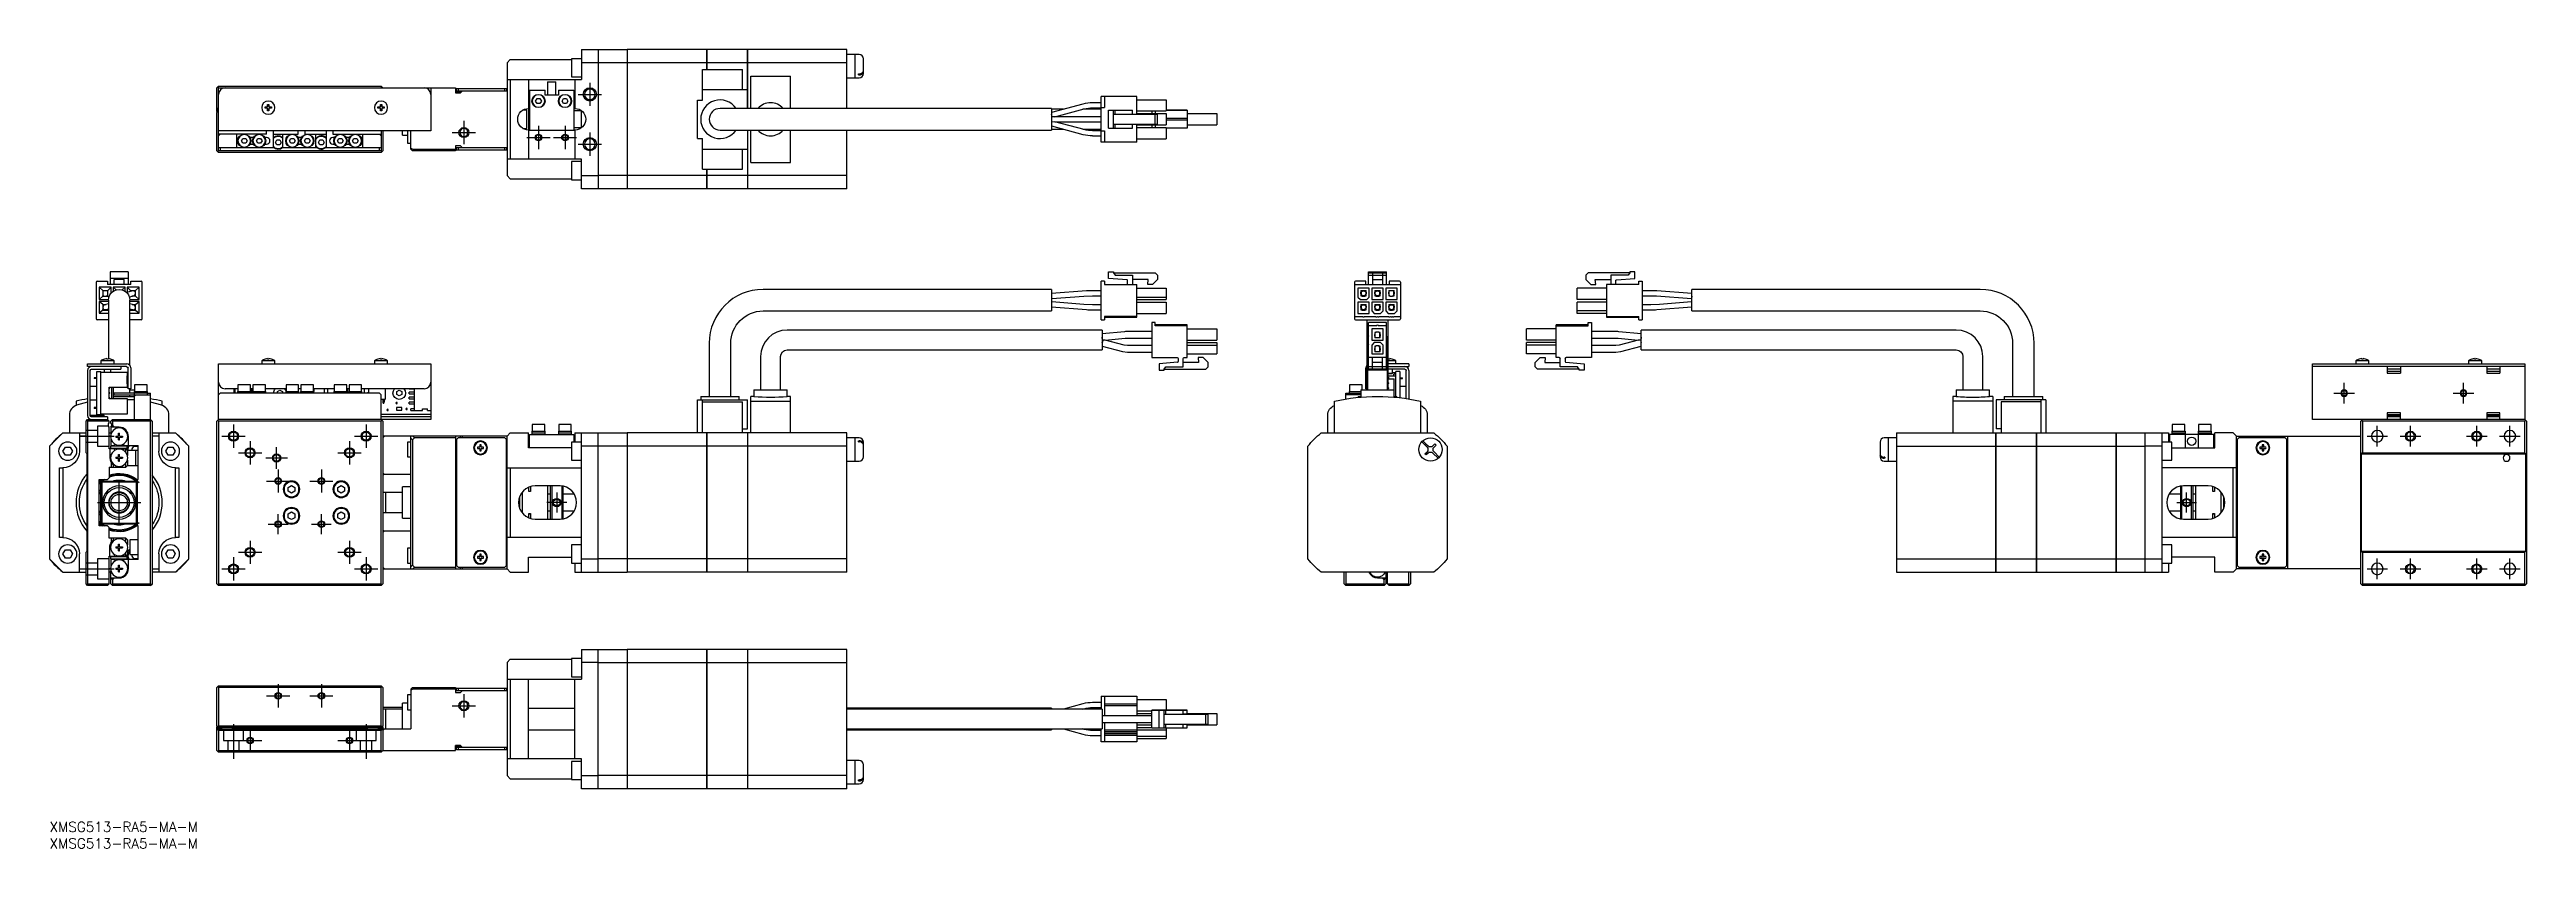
# Model space of a CAD drawing. Extents: x 0 to 747, y -8 to 233.
import ezdxf

# ---------------------------------------------------------------- set-up
doc = ezdxf.new("R2010")
doc.units = 0
doc.header["$LTSCALE"] = 0.5
doc.linetypes.add('CENTER', pattern=[50.8, 31.75, -6.35, 6.35, -6.35])
doc.linetypes.add('DASHED', pattern=[19.05, 12.7, -6.35])
for name, color, linetype in [('MSM_CENTER', 1, 'CENTER'), ('MSM_CONTINUOUS', 7, 'CONTINUOUS'), ('MSM_DASHED', 4, 'DASHED'), ('MSM_NARROW', 5, 'CONTINUOUS'), ('MSM_PART_NUMBER', 7, 'CONTINUOUS')]:
    doc.layers.add(name, color=color, linetype=linetype)
doc.styles.get("Standard").update_dxf_attribs({"font": 'txt.shx', "height": 1, "bigfont": 'bigfont.shx'})

# ---------------------------------------------------------------- blocks, each defined once
blk = doc.blocks.new('*U2')
at = {"layer": 'MSM_PART_NUMBER'}
blk.add_text('XMSG513-RA5-MA-M', height=3, dxfattribs=at).set_placement((0, -3))
blk = doc.blocks.new('*U3')
at = {"layer": 'MSM_PART_NUMBER'}
blk.add_text('XMSG513-RA5-MA-M', height=3, dxfattribs=at).set_placement((0, -8))

msp = doc.modelspace()

# ---------------------------------------------------------------- linework, layer by layer
at = {"layer": 'MSM_CENTER'}
for p, q in [((159.49, 219.29), (166.49, 219.29)), ((162.99, 222.79), (162.99, 215.79)), ((124.99, 211.29), (124.99, 204.29)), ((147.49, 209.79), (147.49, 202.79)), ((155.49, 209.79), (155.49, 202.79)), ((121.49, 207.79), (128.49, 207.79)), ((143.99, 206.29), (150.99, 206.29)), ((151.99, 206.29), (158.99, 206.29)), ((159.49, 204.29), (166.49, 204.29)), ((162.99, 207.79), (162.99, 200.79)), ((689.04, 129.25), (695.24, 129.25)), ((692.14, 126.15), (692.14, 132.35)), ((725.04, 129.25), (731.24, 129.25)), ((728.14, 126.15), (728.14, 132.35)), ((55.49, 119.75), (55.49, 112.75)), ((95.49, 119.75), (95.49, 112.75)), ((9, 116.25), (19.5, 116.25)), ((51.99, 116.25), (58.99, 116.25)), ((60.49, 114.75), (60.49, 107.75)), ((68.49, 106.45), (68.49, 112.95)), ((90.49, 114.75), (90.49, 107.75)), ((91.99, 116.25), (98.99, 116.25)), ((699.04, 116.25), (705.24, 116.25)), ((702.14, 113.15), (702.14, 119.35)), ((709.04, 116.25), (715.24, 116.25)), ((712.14, 113.15), (712.14, 119.35)), ((729.04, 116.25), (735.24, 116.25)), ((732.14, 113.15), (732.14, 119.35)), ((739.04, 116.25), (745.24, 116.25)), ((742.14, 113.15), (742.14, 119.35)), ((56.99, 111.25), (63.99, 111.25)), ((65.24, 109.7), (71.74, 109.7)), ((68.99, 106.25), (68.99, 99.25)), ((81.99, 106.25), (81.99, 99.25)), ((86.99, 111.25), (93.99, 111.25)), ((21, 89.75), (21, 102.75)), ((65.49, 102.75), (72.49, 102.75)), ((78.49, 102.75), (85.49, 102.75)), ((152.99, 99.25), (152.99, 93.25)), ((644.64, 93.25), (644.64, 99.25)), ((14.5, 96.25), (27.5, 96.25)), ((65.99, 89.75), (71.99, 89.75)), ((68.99, 86.75), (68.99, 92.75)), ((78.99, 89.75), (84.99, 89.75)), ((81.99, 86.75), (81.99, 92.75)), ((155.99, 96.25), (149.99, 96.25)), ((641.64, 96.25), (647.64, 96.25)), ((60.49, 84.75), (60.49, 77.75)), ((90.49, 84.75), (90.49, 77.75)), ((9, 76.25), (19.5, 76.25)), ((51.99, 76.25), (58.99, 76.25)), ((55.49, 79.75), (55.49, 72.75)), ((56.99, 81.25), (63.99, 81.25)), ((86.99, 81.25), (93.99, 81.25)), ((91.99, 76.25), (98.99, 76.25)), ((95.49, 79.75), (95.49, 72.75)), ((699.04, 76.25), (705.24, 76.25)), ((702.14, 73.15), (702.14, 79.35)), ((709.04, 76.25), (715.24, 76.25)), ((712.14, 73.15), (712.14, 79.35)), ((729.04, 76.25), (735.24, 76.25)), ((732.14, 73.15), (732.14, 79.35)), ((739.04, 76.25), (745.24, 76.25)), ((742.14, 73.15), (742.14, 79.35)), ((65.49, 38), (72.49, 38)), ((68.99, 41.5), (68.99, 34.5)), ((78.49, 38), (85.49, 38)), ((81.99, 41.5), (81.99, 34.5)), ((124.99, 38.5), (124.99, 31.5)), ((121.49, 35), (128.49, 35)), ((55.49, 29.5), (55.49, 19)), ((56.99, 24.5), (63.99, 24.5)), ((60.49, 28), (60.49, 21)), ((86.99, 24.5), (93.99, 24.5)), ((90.49, 28), (90.49, 21)), ((95.49, 29.5), (95.49, 19))]:
    msp.add_line(p, q, dxfattribs=at)
at = {"layer": 'MSM_CONTINUOUS'}
for p, q in [((160.49, 232.79), (160.49, 223.79)), ((160.49, 232.79), (174.19, 232.79)), ((165.49, 232.79), (165.49, 190.79)), ((174.19, 232.79), (174.19, 190.79)), ((174.24, 232.74), (174.19, 232.74)), ((198.19, 232.79), (174.24, 232.79)), ((174.24, 232.79), (174.24, 190.79)), ((198.19, 232.79), (198.19, 226.79)), ((198.24, 232.74), (198.19, 232.74)), ((210.49, 232.79), (198.24, 232.79)), ((198.24, 232.79), (198.24, 226.79)), ((210.49, 215.04), (210.49, 232.79)), ((210.54, 232.74), (210.49, 232.74)), ((210.54, 232.79), (210.54, 215.04)), ((240.49, 232.79), (210.54, 232.79)), ((240.49, 215.04), (240.49, 232.79)), ((138.99, 229.79), (137.99, 228.79)), ((137.99, 228.79), (137.99, 194.79)), ((138.99, 229.79), (157.49, 229.79)), ((157.49, 230.04), (157.49, 224.54)), ((160.49, 230.04), (157.49, 230.04)), ((157.49, 224.54), (160.49, 224.54)), ((165.49, 228.79), (160.49, 228.79)), ((174.19, 228.77), (165.49, 228.77)), ((174.24, 228.51), (174.19, 228.51)), ((198.19, 228.77), (174.24, 228.77)), ((196.99, 217.57), (196.99, 226.79)), ((196.99, 226.79), (208.99, 226.79)), ((198.24, 228.51), (198.19, 228.51)), ((210.49, 228.77), (198.24, 228.77)), ((208.99, 220.79), (208.99, 226.79)), ((210.54, 228.51), (210.49, 228.51)), ((240.49, 228.77), (210.54, 228.77)), ((211.49, 215.04), (211.49, 224.79)), ((211.49, 224.79), (223.49, 224.79)), ((223.49, 215.04), (223.49, 224.79)), ((242.99, 231.29), (240.49, 231.29)), ((240.49, 224.29), (242.99, 224.29)), ((242.99, 224.29), (242.99, 231.29)), ((243.04, 231.24), (242.99, 231.24)), ((242.99, 224.34), (243.04, 224.34)), ((244.19, 231.29), (243.04, 231.29)), ((243.04, 224.29), (243.04, 231.29)), ((243.04, 224.29), (244.19, 224.29)), ((243.99, 225.5), (244.19, 225.5)), ((243.99, 225.15), (243.99, 225.5)), ((243.99, 225.15), (244.19, 225.15)), ((245.49, 225.59), (245.49, 229.99)), ((50.99, 221.79), (50.49, 221.29)), ((50.49, 214.09), (50.49, 221.29)), ((50.74, 221.54), (50.99, 221.29)), ((50.99, 221.79), (99.99, 221.79)), ((50.99, 202.29), (50.99, 221.29)), ((50.99, 221.29), (122.49, 221.29)), ((100.49, 221.29), (99.99, 221.79)), ((99.99, 221.29), (100.24, 221.54)), ((114.99, 221.29), (114.99, 208.29)), ((122.49, 221.29), (122.49, 219.79)), ((124.24, 220.04), (122.49, 220.04)), ((122.49, 219.79), (123.99, 219.79)), ((122.79, 220.29), (122.79, 221.09)), ((122.79, 221.09), (137.79, 221.09)), ((137.99, 220.29), (122.79, 220.29)), ((123.29, 221.09), (123.29, 220.29)), ((124.49, 220.29), (123.99, 219.79)), ((137.29, 220.29), (137.29, 221.09)), ((137.79, 221.09), (137.79, 220.29)), ((137.99, 223.79), (160.49, 223.79)), ((138.99, 223.79), (138.99, 199.79)), ((144.49, 223.79), (144.49, 215.04)), ((144.79, 220.54), (144.79, 208.54)), ((144.79, 220.54), (149.49, 220.54)), ((146.63, 217.29), (147.06, 218.04)), ((147.06, 216.54), (146.63, 217.29)), ((147.06, 218.04), (147.93, 218.04)), ((147.93, 218.04), (148.36, 217.29)), ((148.36, 217.29), (147.93, 216.54)), ((149.49, 219.04), (149.49, 220.54)), ((153.49, 219.04), (149.49, 219.04)), ((150.24, 223.04), (152.74, 223.04)), ((150.24, 223.04), (150.24, 219.04)), ((152.74, 219.04), (152.74, 223.04)), ((153.49, 220.54), (158.19, 220.54)), ((153.49, 220.54), (153.49, 219.04)), ((154.63, 217.29), (155.06, 218.04)), ((155.06, 216.54), (154.63, 217.29)), ((155.06, 218.04), (155.93, 218.04)), ((155.93, 218.04), (156.36, 217.29)), ((156.36, 217.29), (155.93, 216.54)), ((158.19, 220.54), (158.19, 208.54)), ((158.49, 223.79), (158.49, 215.04)), ((195.49, 206.01), (195.49, 217.57)), ((195.49, 217.57), (196.99, 217.57)), ((196.99, 220.79), (210.49, 220.79)), ((317.24, 216.74), (314.61, 216.74)), ((317.24, 204.89), (317.24, 218.69)), ((327.94, 218.69), (317.24, 218.69)), ((318.24, 218.69), (318.24, 215.29)), ((327.94, 213.29), (327.94, 218.69)), ((327.94, 217.69), (336.84, 217.69)), ((336.84, 217.69), (336.84, 214.29)), ((50.99, 215.29), (50.49, 214.79)), ((50.99, 214.79), (50.49, 214.79)), ((50.49, 214.59), (50.99, 214.59)), ((50.99, 214.29), (50.49, 213.79)), ((50.59, 213.99), (50.49, 214.09)), ((50.49, 202.29), (50.49, 213.79)), ((50.59, 213.89), (50.59, 214.09)), ((50.99, 213.79), (50.74, 214.04)), ((50.99, 214.39), (50.89, 214.39)), ((65.06, 215.49), (65.79, 215.49)), ((65.79, 215.09), (65.06, 215.09)), ((65.79, 215.49), (65.79, 216.22)), ((65.79, 214.37), (65.79, 215.09)), ((66.19, 216.22), (66.19, 215.49)), ((66.19, 215.49), (66.92, 215.49)), ((66.19, 215.09), (66.19, 214.37)), ((66.92, 215.09), (66.19, 215.09)), ((99.06, 215.49), (99.79, 215.49)), ((99.79, 215.09), (99.06, 215.09)), ((99.79, 215.49), (99.79, 216.22)), ((99.79, 214.37), (99.79, 215.09)), ((100.19, 216.22), (100.19, 215.49)), ((100.19, 215.49), (100.92, 215.49)), ((100.92, 215.09), (100.19, 215.09)), ((100.19, 215.09), (100.19, 214.37)), ((143.99, 214.54), (142.76, 214.54)), ((143.99, 209.04), (143.99, 214.54)), ((144.79, 215.04), (144.49, 215.04)), ((144.59, 208.54), (144.59, 215.04)), ((147.93, 216.54), (147.06, 216.54)), ((155.93, 216.54), (155.06, 216.54)), ((158.49, 215.04), (158.19, 215.04)), ((160.49, 214.29), (158.19, 214.29)), ((158.19, 209.29), (160.49, 209.29)), ((160.49, 209.23), (160.49, 214.36)), ((302.24, 215.04), (202.24, 215.04)), ((311.73, 216.36), (302.24, 213.82)), ((302.24, 215.04), (302.24, 208.54)), ((305.87, 214.79), (302.24, 214.79)), ((317.24, 212.54), (302.24, 212.54)), ((302.24, 211.04), (302.34, 211.04)), ((302.24, 209.77), (311.73, 207.22)), ((302.38, 211.16), (303.27, 211.04)), ((303.27, 212.54), (312.12, 214.92)), ((303.27, 211.04), (317.24, 211.04)), ((312.12, 208.67), (303.27, 211.04)), ((317.24, 214.79), (311.66, 214.79)), ((314.61, 215.24), (317.24, 215.24)), ((317.24, 215.29), (318.24, 215.29)), ((319.44, 214.49), (326.69, 214.49)), ((319.44, 209.09), (319.44, 214.49)), ((320.94, 209.09), (320.94, 214.49)), ((320.94, 213.29), (334.24, 213.29)), ((320.94, 210.29), (334.24, 210.29)), ((321.44, 213.29), (321.44, 214.49)), ((321.44, 209.09), (321.44, 210.29)), ((326.69, 213.29), (326.69, 214.49)), ((326.69, 209.09), (326.69, 210.29)), ((327.94, 214.29), (336.84, 214.29)), ((327.94, 213.49), (336.84, 213.49)), ((327.94, 204.89), (327.94, 210.29)), ((327.94, 210.09), (336.84, 210.09)), ((327.94, 209.29), (336.84, 209.29)), ((332.49, 214.29), (332.49, 213.49)), ((332.49, 210.09), (332.49, 209.29)), ((333.49, 214.29), (333.49, 213.49)), ((333.49, 210.09), (333.49, 209.29)), ((333.54, 210.29), (333.54, 213.29)), ((334.24, 210.29), (334.24, 213.29)), ((336.84, 214.49), (340.14, 214.49)), ((340.26, 214.49), (336.84, 214.49)), ((336.84, 214.49), (341.94, 214.49)), ((343.19, 214.49), (336.84, 214.49)), ((336.84, 213.49), (336.84, 210.09)), ((343.19, 212.04), (336.84, 212.04)), ((343.19, 211.54), (336.84, 211.54)), ((336.84, 209.29), (336.84, 205.89)), ((340.14, 214.49), (340.44, 214.49)), ((340.44, 214.49), (340.26, 214.49)), ((341.94, 214.49), (342.24, 214.49)), ((342.24, 214.49), (343.19, 214.49)), ((343.19, 214.49), (343.19, 209.09)), ((343.19, 213.49), (352.09, 213.49)), ((343.19, 213.49), (352.09, 213.49)), ((343.19, 213.49), (352.09, 213.49)), ((343.19, 210.09), (352.09, 210.09)), ((352.09, 213.49), (352.09, 210.09)), ((50.49, 202.29), (50.99, 201.79)), ((50.74, 202.04), (50.99, 202.29)), ((114.99, 208.29), (50.99, 208.29)), ((50.99, 206.79), (51.49, 207.29)), ((65.49, 207.29), (50.99, 207.29)), ((50.99, 203.29), (67.67, 203.29)), ((99.99, 202.29), (50.99, 202.29)), ((99.99, 201.79), (50.99, 201.79)), ((51.49, 203.29), (51.49, 202.29)), ((56.49, 203.29), (56.49, 207.29)), ((57.88, 205.29), (58.31, 206.04)), ((58.31, 204.54), (57.88, 205.29)), ((58.31, 206.04), (59.18, 206.04)), ((59.18, 204.54), (58.31, 204.54)), ((59.18, 206.04), (59.61, 205.29)), ((59.61, 205.29), (59.18, 204.54)), ((61.51, 206.29), (60.47, 206.29)), ((60.47, 204.29), (61.51, 204.29)), ((62.38, 205.29), (62.81, 206.04)), ((62.81, 204.54), (62.38, 205.29)), ((62.81, 206.04), (63.68, 206.04)), ((63.68, 204.54), (62.81, 204.54)), ((63.68, 206.04), (64.11, 205.29)), ((64.11, 205.29), (63.68, 204.54)), ((65.49, 206.29), (64.97, 206.29)), ((64.97, 204.29), (65.49, 204.29)), ((65.49, 207.29), (65.49, 208.29)), ((67.49, 208.29), (67.49, 203.29)), ((67.49, 207.29), (74.99, 207.29)), ((68.13, 204.79), (68.56, 205.54)), ((68.56, 204.04), (68.13, 204.79)), ((68.56, 205.54), (69.43, 205.54)), ((69.43, 204.04), (68.56, 204.04)), ((69.43, 205.54), (69.86, 204.79)), ((69.86, 204.79), (69.43, 204.04)), ((70.29, 207.29), (70.29, 203.29)), ((70.29, 203.29), (80.67, 203.29)), ((72.38, 205.29), (72.81, 206.04)), ((72.81, 204.54), (72.38, 205.29)), ((72.81, 206.04), (73.68, 206.04)), ((73.68, 204.54), (72.81, 204.54)), ((73.68, 206.04), (74.11, 205.29)), ((74.11, 205.29), (73.68, 204.54)), ((76.01, 206.29), (74.97, 206.29)), ((74.97, 204.29), (76.01, 204.29)), ((74.99, 207.29), (74.99, 208.29)), ((76.88, 205.29), (77.31, 206.04)), ((77.31, 204.54), (76.88, 205.29)), ((76.99, 208.29), (76.99, 207.29)), ((76.99, 207.29), (83.49, 207.29)), ((77.31, 206.04), (78.18, 206.04)), ((78.18, 204.54), (77.31, 204.54)), ((78.18, 206.04), (78.61, 205.29)), ((78.61, 205.29), (78.18, 204.54)), ((80.29, 203.29), (80.29, 207.29)), ((81.13, 204.79), (81.56, 205.54)), ((81.56, 204.04), (81.13, 204.79)), ((81.56, 205.54), (82.43, 205.54)), ((82.43, 204.04), (81.56, 204.04)), ((82.43, 205.54), (82.86, 204.79)), ((82.86, 204.79), (82.43, 204.04)), ((83.32, 203.29), (99.99, 203.29)), ((83.49, 208.29), (83.49, 203.29)), ((85.49, 208.29), (85.49, 207.29)), ((85.49, 207.29), (99.99, 207.29)), ((86.01, 206.29), (85.49, 206.29)), ((85.49, 204.29), (86.01, 204.29)), ((86.88, 205.29), (87.31, 206.04)), ((87.31, 204.54), (86.88, 205.29)), ((87.31, 206.04), (88.18, 206.04)), ((88.18, 204.54), (87.31, 204.54)), ((88.18, 206.04), (88.61, 205.29)), ((88.61, 205.29), (88.18, 204.54)), ((90.51, 206.29), (89.47, 206.29)), ((89.47, 204.29), (90.51, 204.29)), ((91.38, 205.29), (91.81, 206.04)), ((91.81, 204.54), (91.38, 205.29)), ((91.81, 206.04), (92.68, 206.04)), ((92.68, 204.54), (91.81, 204.54)), ((92.68, 206.04), (93.11, 205.29)), ((93.11, 205.29), (92.68, 204.54)), ((94.49, 203.29), (94.49, 207.29)), ((99.49, 207.29), (99.99, 206.79)), ((99.49, 202.29), (99.49, 203.29)), ((99.99, 208.29), (99.99, 202.29)), ((99.99, 202.29), (100.24, 202.04)), ((99.99, 201.79), (100.49, 202.29)), ((100.49, 208.29), (100.49, 202.29)), ((106.49, 207.04), (106.49, 208.29)), ((106.49, 207.04), (107.99, 207.04)), ((107.99, 208.29), (107.99, 204.54)), ((107.99, 204.54), (108.99, 204.54)), ((108.99, 202.79), (108.99, 208.29)), ((108.99, 203.1), (109.6, 202.79)), ((109.49, 202.29), (108.99, 202.79)), ((122.49, 202.29), (109.49, 202.29)), ((109.6, 202.79), (122.49, 202.79)), ((109.6, 202.79), (110.1, 202.29)), ((123.99, 203.79), (122.49, 203.79)), ((122.49, 203.79), (122.49, 202.29)), ((122.79, 202.49), (122.79, 203.29)), ((122.79, 203.29), (137.99, 203.29)), ((137.79, 202.49), (122.79, 202.49)), ((123.29, 203.29), (123.29, 202.49)), ((123.99, 203.79), (124.49, 203.29)), ((137.29, 202.49), (137.29, 203.29)), ((137.79, 203.29), (137.79, 202.49)), ((142.76, 209.04), (143.99, 209.04)), ((144.49, 208.54), (144.49, 199.79)), ((144.49, 208.54), (158.49, 208.54)), ((154.76, 205.97), (154.79, 205.99)), ((154.79, 206.68), (154.79, 205.99)), ((158.49, 208.54), (158.49, 199.79)), ((195.49, 206.01), (196.99, 206.01)), ((196.99, 196.79), (196.99, 206.01)), ((196.99, 202.79), (210.49, 202.79)), ((202.24, 208.54), (302.24, 208.54)), ((208.99, 196.79), (208.99, 202.79)), ((210.49, 208.54), (210.49, 190.79)), ((210.54, 208.54), (210.54, 190.79)), ((211.49, 198.79), (211.49, 208.54)), ((223.49, 198.79), (223.49, 208.54)), ((240.49, 190.79), (240.49, 208.54)), ((302.24, 208.79), (305.87, 208.79)), ((311.66, 208.79), (317.24, 208.79)), ((317.24, 208.34), (314.61, 208.34)), ((314.61, 206.84), (317.24, 206.84)), ((317.24, 208.29), (318.24, 208.29)), ((327.94, 204.89), (317.24, 204.89)), ((318.24, 208.29), (318.24, 204.89)), ((319.44, 209.09), (326.69, 209.09)), ((327.94, 205.89), (336.84, 205.89)), ((343.19, 209.09), (336.84, 209.09)), ((160.49, 199.79), (137.99, 199.79)), ((137.99, 194.79), (138.99, 193.79)), ((157.49, 199.04), (157.49, 193.54)), ((160.49, 199.04), (157.49, 199.04)), ((160.49, 190.79), (160.49, 199.79)), ((160.49, 194.79), (165.49, 194.79)), ((174.19, 194.82), (165.49, 194.82)), ((174.24, 195.08), (174.19, 195.08)), ((198.19, 194.82), (174.24, 194.82)), ((196.99, 196.79), (208.99, 196.79)), ((198.19, 196.79), (198.19, 190.79)), ((198.24, 195.08), (198.19, 195.08)), ((198.24, 196.79), (198.24, 190.79)), ((210.49, 194.82), (198.24, 194.82)), ((210.54, 195.08), (210.49, 195.08)), ((240.49, 194.82), (210.54, 194.82)), ((211.49, 198.79), (223.49, 198.79)), ((138.99, 193.79), (157.49, 193.79)), ((157.49, 193.54), (160.49, 193.54)), ((174.19, 190.79), (160.49, 190.79)), ((174.24, 190.84), (174.19, 190.84)), ((198.19, 190.79), (174.24, 190.79)), ((198.24, 190.84), (198.19, 190.84)), ((210.49, 190.79), (198.24, 190.79)), ((210.54, 190.84), (210.49, 190.84)), ((240.49, 190.79), (210.54, 190.79)), ((23.7, 165.75), (18.3, 165.75)), ((18.3, 165.75), (18.3, 161.95)), ((23.7, 165.75), (23.7, 161.95)), ((319.44, 165.75), (320.94, 165.75)), ((319.44, 163.84), (319.44, 165.75)), ((320.94, 165.75), (320.94, 165.45)), ((320.94, 165.45), (321.44, 164.75)), ((320.94, 165.45), (333.54, 165.45)), ((321.44, 164.75), (326.69, 164.75)), ((326.69, 164.75), (326.69, 162.25)), ((333.54, 165.45), (334.24, 164.75)), ((334.24, 164.75), (334.24, 163.45)), ((397.86, 161.95), (397.86, 165.75)), ((397.86, 165.75), (403.26, 165.75)), ((397.86, 165.45), (403.26, 165.45)), ((397.86, 164.75), (403.26, 164.75)), ((399.06, 165.45), (399.06, 161.95)), ((402.06, 165.45), (402.06, 161.95)), ((403.26, 161.95), (403.26, 165.75)), ((464.09, 165.45), (463.39, 164.75)), ((463.39, 164.75), (463.39, 163.45)), ((476.69, 165.45), (464.09, 165.45)), ((470.94, 164.75), (470.94, 162.25)), ((476.19, 164.75), (470.94, 164.75)), ((476.69, 165.45), (476.19, 164.75)), ((476.69, 165.75), (476.69, 165.45)), ((478.19, 165.75), (476.69, 165.75)), ((478.19, 163.84), (478.19, 165.75)), ((14.1, 162.65), (14.1, 151.65)), ((14.4, 162.95), (17.5, 162.95)), ((18.6, 161.15), (15, 161.15)), ((15, 161.15), (15, 157.5)), ((16.05, 160.2), (15, 161.15)), ((16.05, 158.45), (15, 157.5)), ((15, 157.5), (17.76, 157.5)), ((15, 156.9), (15, 153.35)), ((17.75, 156.9), (15, 156.9)), ((16.05, 156), (15, 156.9)), ((16.05, 160.2), (16.05, 158.45)), ((16.05, 160.2), (17.55, 160.2)), ((16.42, 158.45), (16.05, 158.83)), ((16.05, 158.45), (17.55, 158.45)), ((17.55, 158.83), (17.17, 158.45)), ((17.5, 162.95), (17.5, 161.95)), ((24.5, 161.95), (17.5, 161.95)), ((17.55, 160.2), (18.6, 161.15)), ((17.55, 158.45), (17.55, 160.2)), ((17.55, 158.45), (17.88, 158.16)), ((17.75, 157.25), (17.75, 139.64)), ((23.7, 163.84), (18.3, 163.84)), ((18.6, 159.45), (18.6, 161.15)), ((22.8, 161.15), (19.2, 161.15)), ((19.2, 161.15), (19.2, 159.96)), ((20.07, 160.37), (19.2, 161.15)), ((22.5, 163.45), (19.5, 163.45)), ((19.5, 161.95), (19.5, 163.45)), ((21.93, 160.37), (22.8, 161.15)), ((22.5, 161.95), (22.5, 163.45)), ((22.8, 159.96), (22.8, 161.15)), ((25, 160.05), (23.28, 159.57)), ((27, 161.15), (23.4, 161.15)), ((23.4, 161.15), (23.4, 159.6)), ((24.45, 160.2), (23.4, 161.15)), ((24.1, 158.24), (25.4, 158.61)), ((24.27, 158.29), (24.12, 158.16)), ((24.24, 157.5), (27, 157.5)), ((24.25, 137.59), (24.25, 157.25)), ((27, 156.9), (24.25, 156.9)), ((24.45, 159.9), (24.45, 160.2)), ((24.45, 160.2), (25.95, 160.2)), ((24.5, 161.95), (24.5, 162.95)), ((24.5, 162.95), (27.6, 162.95)), ((25.95, 158.45), (24.86, 158.45)), ((25.95, 158.83), (25.57, 158.45)), ((25.95, 160.2), (27, 161.15)), ((25.95, 158.45), (25.95, 160.2)), ((25.95, 158.45), (27, 157.5)), ((25.95, 156), (27, 156.9)), ((27, 157.5), (27, 161.15)), ((27, 153.35), (27, 156.9)), ((27.9, 151.65), (27.9, 162.65)), ((302.24, 160.5), (215.24, 160.5)), ((302.24, 160.5), (302.24, 154)), ((312.81, 160.05), (302.24, 159.26)), ((302.3, 157.76), (311.98, 158.48)), ((311.98, 158.48), (314.61, 158.58)), ((317.24, 160.08), (313.62, 160.08)), ((314.61, 158.58), (317.24, 158.58)), ((318.24, 162.95), (317.24, 162.95)), ((317.24, 151.35), (317.24, 162.95)), ((318.24, 162.95), (318.24, 161.95)), ((318.24, 161.95), (327.94, 161.95)), ((325.01, 163.35), (319.44, 163.84)), ((325.19, 162.25), (325.19, 163.15)), ((331.37, 163.45), (326.69, 163.45)), ((327.94, 152.1), (327.94, 161.95)), ((327.94, 160.85), (336.84, 160.85)), ((327.94, 158.2), (336.84, 158.2)), ((327.94, 157.45), (336.84, 157.45)), ((331.24, 161.95), (331.37, 163.45)), ((332.74, 161.95), (331.24, 161.95)), ((334.24, 163.45), (332.74, 161.95)), ((336.84, 160.85), (336.84, 157.45)), ((393.66, 162.65), (393.66, 151.65)), ((393.66, 161.95), (407.46, 161.95)), ((397.06, 162.95), (393.96, 162.95)), ((394.66, 160.85), (394.66, 158.2)), ((398.06, 160.85), (394.66, 160.85)), ((394.66, 158.2), (395.41, 157.45)), ((395.41, 157.45), (397.31, 157.45)), ((395.61, 159.7), (395.46, 159.7)), ((395.46, 159.7), (395.46, 159.2)), ((395.46, 159.2), (395.61, 159.2)), ((395.56, 160.2), (395.56, 159.7)), ((395.56, 160.2), (397.16, 160.2)), ((395.56, 159.2), (395.56, 158.55)), ((395.56, 158.55), (395.88, 158.55)), ((395.61, 160.2), (395.61, 158.83)), ((395.61, 158.83), (395.98, 158.45)), ((395.98, 158.45), (396.73, 158.45)), ((396.7, 158.45), (396.15, 158.61)), ((396.56, 160.05), (397.11, 159.9)), ((396.73, 158.45), (397.11, 158.83)), ((396.83, 158.55), (397.16, 158.55)), ((397.06, 161.95), (397.06, 162.95)), ((397.11, 158.83), (397.11, 160.2)), ((397.11, 159.7), (397.26, 159.7)), ((397.11, 159.2), (397.26, 159.2)), ((397.16, 159.7), (397.16, 160.2)), ((397.16, 158.55), (397.16, 159.2)), ((397.26, 159.2), (397.26, 159.7)), ((397.31, 157.45), (398.06, 158.2)), ((398.06, 158.2), (398.06, 160.85)), ((398.86, 160.85), (398.86, 157.45)), ((402.26, 160.85), (398.86, 160.85)), ((398.86, 157.45), (402.26, 157.45)), ((399.06, 163.45), (402.06, 163.45)), ((399.81, 159.7), (399.66, 159.7)), ((399.66, 159.7), (399.66, 159.2)), ((399.66, 159.2), (399.81, 159.2)), ((399.76, 160.2), (401.36, 160.2)), ((399.76, 160.2), (399.76, 159.7)), ((399.76, 159.2), (399.76, 158.55)), ((399.76, 158.55), (400.08, 158.55)), ((399.81, 160.2), (399.81, 158.83)), ((399.81, 158.83), (400.18, 158.45)), ((400.18, 158.45), (400.93, 158.45)), ((400.93, 158.45), (401.31, 158.83)), ((401.03, 158.55), (401.36, 158.55)), ((401.31, 158.83), (401.31, 160.2)), ((401.31, 159.7), (401.46, 159.7)), ((401.31, 159.2), (401.46, 159.2)), ((401.36, 159.7), (401.36, 160.2)), ((401.36, 158.55), (401.36, 159.2)), ((401.46, 159.2), (401.46, 159.7)), ((402.26, 157.45), (402.26, 160.85)), ((403.06, 160.85), (403.06, 157.45)), ((406.46, 160.85), (403.06, 160.85)), ((403.06, 157.45), (406.46, 157.45)), ((403.86, 159.7), (403.86, 159.2)), ((404.01, 159.7), (403.86, 159.7)), ((403.86, 159.2), (404.01, 159.2)), ((403.96, 160.2), (405.56, 160.2)), ((403.96, 160.2), (403.96, 159.7)), ((403.96, 159.2), (403.96, 158.55)), ((403.96, 158.55), (404.28, 158.55)), ((404.01, 160.2), (404.01, 158.83)), ((404.01, 158.83), (404.38, 158.45)), ((407.16, 162.95), (404.06, 162.95)), ((404.06, 162.95), (404.06, 161.95)), ((404.38, 158.45), (405.13, 158.45)), ((405.13, 158.45), (405.51, 158.83)), ((405.23, 158.55), (405.56, 158.55)), ((405.51, 158.83), (405.51, 160.2)), ((405.51, 159.7), (405.66, 159.7)), ((405.51, 159.2), (405.66, 159.2)), ((405.56, 159.7), (405.56, 160.2)), ((405.56, 158.55), (405.56, 159.2)), ((405.66, 159.2), (405.66, 159.7)), ((406.46, 157.45), (406.46, 160.85)), ((407.46, 162.65), (407.46, 151.65)), ((469.69, 160.85), (460.79, 160.85)), ((460.79, 157.45), (460.79, 160.85)), ((469.69, 157.45), (460.79, 157.45)), ((463.39, 163.45), (464.89, 161.95)), ((464.89, 161.95), (466.39, 161.95)), ((466.39, 161.95), (466.26, 163.45)), ((466.26, 163.45), (470.94, 163.45)), ((479.39, 161.95), (469.69, 161.95)), ((469.69, 161.95), (469.69, 152.1)), ((472.44, 162.25), (472.44, 163.15)), ((472.62, 163.35), (478.19, 163.84)), ((479.39, 161.95), (479.39, 162.95)), ((479.39, 162.95), (480.39, 162.95)), ((480.39, 162.95), (480.39, 151.35)), ((484.01, 160.08), (480.39, 160.08)), ((480.39, 158.58), (484.01, 158.58)), ((484.71, 158.55), (495.33, 157.76)), ((495.39, 159.26), (484.82, 160.05)), ((495.39, 158.5), (495.33, 157.76)), ((495.39, 154), (495.39, 160.5)), ((582.39, 160.5), (495.39, 160.5)), ((17.75, 151.35), (14.4, 151.35)), ((16.05, 154.25), (15, 153.35)), ((15, 153.35), (17.75, 153.35)), ((16.05, 156), (17.11, 156)), ((16.05, 156), (16.05, 154.25)), ((16.42, 154.25), (16.05, 154.63)), ((16.05, 154.25), (17.55, 154.25)), ((17.75, 156.19), (16.59, 155.85)), ((17.01, 154.41), (17.75, 154.63)), ((17.46, 154.54), (17.17, 154.25)), ((17.55, 154.25), (17.55, 154.57)), ((17.55, 154.25), (17.75, 154.08)), ((25.41, 155.85), (24.25, 156.19)), ((24.25, 154.63), (24.99, 154.41)), ((24.45, 154.25), (24.25, 154.08)), ((24.25, 153.35), (27, 153.35)), ((27.6, 151.35), (24.25, 151.35)), ((24.45, 154.57), (24.45, 154.25)), ((24.45, 154.25), (25.95, 154.25)), ((24.82, 154.25), (24.54, 154.54)), ((24.89, 156), (25.95, 156)), ((25.95, 154.63), (25.57, 154.25)), ((25.95, 154.25), (25.95, 156)), ((25.95, 154.25), (27, 153.35)), ((215.24, 154), (302.24, 154)), ((302.24, 155.25), (312.79, 154.41)), ((311.98, 155.98), (302.3, 156.75)), ((314.61, 155.88), (311.98, 155.98)), ((313.64, 154.38), (317.24, 154.38)), ((317.24, 155.88), (314.61, 155.88)), ((317.24, 151.35), (318.24, 151.35)), ((318.24, 152.35), (318.24, 151.35)), ((327.94, 152.35), (318.24, 152.35)), ((318.24, 152.1), (327.94, 152.1)), ((327.94, 156.65), (336.84, 156.65)), ((327.94, 153.25), (336.84, 153.25)), ((332.49, 150.55), (332.49, 139.95)), ((333.49, 150.55), (332.49, 150.55)), ((333.49, 150.55), (332.49, 150.55)), ((333.49, 149.55), (333.49, 150.55)), ((343.19, 149.8), (333.49, 149.8)), ((343.19, 149.55), (333.49, 149.55)), ((343.19, 149.55), (333.49, 149.55)), ((336.84, 156.65), (336.84, 153.25)), ((343.19, 149.55), (343.19, 149.8)), ((343.19, 139.95), (343.19, 149.55)), ((393.66, 152.35), (396.11, 152.35)), ((393.96, 151.35), (407.16, 151.35)), ((398.06, 156.65), (394.66, 156.65)), ((394.66, 156.65), (394.66, 153.25)), ((394.66, 153.25), (398.06, 153.25)), ((395.61, 155.5), (395.46, 155.5)), ((395.46, 155.5), (395.46, 155)), ((395.46, 155), (395.61, 155)), ((395.56, 156), (397.16, 156)), ((395.56, 156), (395.56, 155.5)), ((395.56, 155), (395.56, 154.35)), ((395.56, 154.35), (395.88, 154.35)), ((395.61, 156), (395.61, 154.63)), ((395.61, 154.63), (395.98, 154.25)), ((395.98, 154.25), (396.73, 154.25)), ((396.14, 155.85), (396.67, 156)), ((397.02, 154.54), (396.57, 154.41)), ((396.61, 152.35), (400.03, 152.35)), ((396.73, 154.25), (397.11, 154.63)), ((396.83, 154.35), (397.16, 154.35)), ((397.11, 154.63), (397.11, 156)), ((397.11, 155.5), (397.26, 155.5)), ((397.11, 155), (397.26, 155)), ((397.16, 155.5), (397.16, 156)), ((397.16, 154.35), (397.16, 155)), ((397.26, 155), (397.26, 155.5)), ((397.31, 151.35), (397.31, 130.25)), ((397.86, 136.15), (397.86, 150.55)), ((403.26, 150.55), (397.86, 150.55)), ((400.31, 149.55), (397.86, 149.55)), ((398.06, 153.25), (398.06, 156.65)), ((398.86, 156.65), (398.86, 154)), ((402.26, 156.65), (398.86, 156.65)), ((398.86, 154), (399.61, 153.25)), ((399.61, 153.25), (401.51, 153.25)), ((399.81, 155.5), (399.66, 155.5)), ((399.66, 155.5), (399.66, 155)), ((399.66, 155), (399.81, 155)), ((399.76, 156), (401.36, 156)), ((399.76, 156), (399.76, 155.5)), ((399.76, 155), (399.76, 154.35)), ((399.76, 154.35), (400.08, 154.35)), ((399.81, 156), (399.81, 154.63)), ((399.81, 156), (399.81, 155.92)), ((399.81, 154.63), (400.18, 154.25)), ((400.18, 154.25), (400.93, 154.25)), ((400.53, 152.35), (400.58, 152.35)), ((403.26, 149.55), (400.81, 149.55)), ((400.93, 154.25), (401.31, 154.63)), ((401.03, 154.35), (401.36, 154.35)), ((401.08, 152.35), (403.96, 152.35)), ((401.3, 156), (401.31, 155.92)), ((401.31, 154.63), (401.31, 156)), ((401.31, 155.5), (401.46, 155.5)), ((401.31, 155), (401.46, 155)), ((401.36, 155.5), (401.36, 156)), ((401.36, 154.35), (401.36, 155)), ((401.46, 155), (401.46, 155.5)), ((401.51, 153.25), (402.26, 154)), ((402.26, 154), (402.26, 156.65)), ((403.06, 156.65), (403.06, 154)), ((406.46, 156.65), (403.06, 156.65)), ((403.06, 154), (403.81, 153.25)), ((403.26, 136.15), (403.26, 150.55)), ((403.81, 153.25), (405.71, 153.25)), ((403.81, 130.25), (403.81, 151.35)), ((403.86, 155.5), (403.86, 155)), ((404.01, 155.5), (403.86, 155.5)), ((403.86, 155), (404.01, 155)), ((403.96, 156), (405.56, 156)), ((403.96, 156), (403.96, 155.5)), ((403.96, 155), (403.96, 154.35)), ((403.96, 154.35), (404.28, 154.35)), ((404.01, 156), (404.01, 154.63)), ((404.01, 154.63), (404.38, 154.25)), ((404.09, 154.54), (404.54, 154.41)), ((404.38, 154.25), (405.13, 154.25)), ((404.97, 155.85), (404.44, 156)), ((404.46, 152.35), (404.51, 152.35)), ((405.01, 152.35), (405.06, 152.35)), ((405.13, 154.25), (405.51, 154.63)), ((405.23, 154.35), (405.56, 154.35)), ((405.51, 154.63), (405.51, 156)), ((405.51, 155.5), (405.66, 155.5)), ((405.51, 155), (405.66, 155)), ((405.56, 155.5), (405.56, 156)), ((405.56, 154.35), (405.56, 155)), ((405.56, 152.35), (407.46, 152.35)), ((405.66, 155), (405.66, 155.5)), ((405.71, 153.25), (406.46, 154)), ((406.46, 154), (406.46, 156.65)), ((454.44, 139.95), (454.44, 149.8)), ((464.14, 149.8), (454.44, 149.8)), ((454.44, 149.55), (464.14, 149.55)), ((460.79, 153.25), (460.79, 156.65)), ((469.69, 156.65), (460.79, 156.65)), ((469.69, 154), (460.79, 154)), ((469.69, 153.25), (460.79, 153.25)), ((464.14, 149.55), (464.14, 150.55)), ((464.14, 150.55), (465.14, 150.55)), ((465.14, 150.55), (465.14, 139.95)), ((469.69, 152.35), (479.39, 152.35)), ((469.69, 152.1), (479.39, 152.1)), ((479.39, 151.35), (479.39, 152.35)), ((479.39, 151.35), (480.39, 151.35)), ((483.02, 155.88), (480.39, 155.88)), ((480.39, 154.38), (483.99, 154.38)), ((485.65, 155.98), (483.02, 155.88)), ((484.84, 154.41), (495.39, 155.25)), ((495.33, 156.75), (485.65, 155.98)), ((495.39, 154), (582.39, 154)), ((198.99, 144.25), (198.99, 128.25)), ((205.49, 128.25), (205.49, 144.25)), ((317.49, 148.25), (222.49, 148.25)), ((222.49, 142.25), (317.49, 142.25)), ((317.49, 148.25), (317.49, 142.25)), ((324.3, 147.76), (317.49, 147.11)), ((317.59, 145.11), (317.49, 146.1)), ((317.49, 144.4), (317.71, 145.25)), ((317.68, 145.12), (317.49, 144.4)), ((317.49, 143.37), (323.62, 141.77)), ((317.59, 145.11), (317.68, 145.12)), ((317.68, 145.12), (317.71, 145.25)), ((317.71, 145.25), (317.68, 145.12)), ((318.44, 145.19), (317.71, 145.25)), ((318.44, 145.19), (324.49, 145.77)), ((324.12, 143.71), (318.44, 145.19)), ((325.13, 143.58), (324.12, 143.71)), ((324.59, 147.78), (324.3, 147.76)), ((324.49, 145.77), (324.59, 145.78)), ((332.49, 147.78), (324.59, 147.78)), ((324.59, 145.78), (332.49, 145.78)), ((332.49, 143.58), (325.13, 143.58)), ((343.19, 148.65), (352.09, 148.65)), ((343.19, 148.65), (352.09, 148.65)), ((343.19, 145.25), (352.09, 145.25)), ((343.19, 144.45), (352.09, 144.45)), ((343.19, 144.45), (352.09, 144.45)), ((343.19, 143.7), (352.09, 143.7)), ((352.09, 148.65), (352.09, 145.25)), ((352.09, 144.45), (352.09, 141.05)), ((397.56, 145.25), (397.56, 130.25)), ((402.26, 148.65), (398.86, 148.65)), ((398.86, 148.65), (398.86, 145.25)), ((398.86, 145.25), (402.26, 145.25)), ((399.61, 144.45), (398.86, 143.7)), ((398.86, 143.7), (398.86, 141.05)), ((401.51, 144.45), (399.61, 144.45)), ((399.81, 146.9), (399.66, 146.9)), ((399.66, 146.9), (399.66, 146.4)), ((399.66, 146.4), (399.81, 146.4)), ((399.81, 142.7), (399.66, 142.7)), ((399.66, 142.7), (399.66, 142.2)), ((399.66, 142.2), (399.81, 142.2)), ((399.76, 147.55), (399.76, 146.9)), ((400.08, 147.55), (399.76, 147.55)), ((399.76, 146.4), (399.76, 145.9)), ((401.36, 145.9), (399.76, 145.9)), ((399.76, 143.35), (399.76, 142.7)), ((400.08, 143.35), (399.76, 143.35)), ((399.76, 142.2), (399.76, 141.7)), ((400.18, 147.65), (399.81, 147.28)), ((399.81, 147.28), (399.81, 145.9)), ((400.18, 143.45), (399.81, 143.08)), ((399.81, 143.08), (399.81, 141.7)), ((400.93, 147.65), (400.18, 147.65)), ((400.93, 143.45), (400.18, 143.45)), ((401.31, 147.28), (400.93, 147.65)), ((401.31, 143.08), (400.93, 143.45)), ((401.36, 147.55), (401.03, 147.55)), ((401.36, 143.35), (401.03, 143.35)), ((401.31, 145.9), (401.31, 147.28)), ((401.46, 146.9), (401.31, 146.9)), ((401.46, 146.4), (401.31, 146.4)), ((401.31, 141.7), (401.31, 143.08)), ((401.46, 142.7), (401.31, 142.7)), ((401.46, 142.2), (401.31, 142.2)), ((401.36, 146.9), (401.36, 147.55)), ((401.36, 145.9), (401.36, 146.4)), ((401.36, 142.7), (401.36, 143.35)), ((401.36, 141.7), (401.36, 142.2)), ((401.46, 146.4), (401.46, 146.9)), ((401.46, 142.2), (401.46, 142.7)), ((402.26, 143.7), (401.51, 144.45)), ((402.26, 145.25), (402.26, 148.65)), ((402.26, 141.05), (402.26, 143.7)), ((403.56, 130.25), (403.56, 145.25)), ((454.44, 148.65), (445.54, 148.65)), ((445.54, 145.25), (445.54, 148.65)), ((454.44, 145.25), (445.54, 145.25)), ((454.44, 145.25), (445.54, 145.25)), ((445.54, 141.05), (445.54, 144.45)), ((454.44, 144.45), (445.54, 144.45)), ((454.44, 143.7), (445.54, 143.7)), ((473.04, 147.78), (465.14, 147.78)), ((465.14, 145.78), (473.04, 145.78)), ((472.5, 143.58), (465.14, 143.58)), ((473.51, 143.71), (472.5, 143.58)), ((473.33, 147.76), (473.04, 147.78)), ((473.04, 145.78), (473.14, 145.77)), ((473.14, 145.77), (479.19, 145.19)), ((480.14, 147.11), (473.33, 147.76)), ((479.19, 145.19), (473.51, 143.71)), ((474.01, 141.77), (480.14, 143.37)), ((479.92, 145.25), (479.19, 145.19)), ((479.92, 145.25), (480.14, 144.4)), ((479.95, 145.12), (480.04, 145.11)), ((480.14, 146.1), (480.04, 145.11)), ((480.14, 142.25), (480.14, 148.25)), ((575.14, 148.25), (480.14, 148.25)), ((480.14, 142.25), (575.14, 142.25)), ((592.14, 144.25), (592.14, 128.25)), ((598.64, 128.25), (598.64, 144.25)), ((11.5, 137.25), (11.5, 138.05)), ((11.5, 138.05), (23.3, 138.05)), ((23.2, 137.25), (11.5, 137.25)), ((11.5, 136.05), (11.5, 122.45)), ((12.3, 122.45), (12.3, 136.05)), ((12.7, 136.45), (21.5, 136.45)), ((14.3, 122.75), (14.3, 135.75)), ((14.3, 135.75), (15.5, 135.75)), ((19.5, 138.95), (15.5, 138.95)), ((15.5, 138.95), (15.5, 138.05)), ((15.5, 122.75), (15.5, 135.75)), ((23.5, 135.5), (15.5, 135.5)), ((16.5, 136.45), (16.5, 135.5)), ((16.57, 139.51), (16.55, 139.51)), ((17.3, 139.51), (17.3, 139.64)), ((17.7, 139.51), (17.3, 139.51)), ((17.7, 139.64), (17.7, 139.51)), ((18.45, 139.51), (18.43, 139.51)), ((18.5, 135.5), (18.5, 136.45)), ((19.5, 138.05), (19.5, 138.95)), ((21.5, 137.25), (21.5, 136.45)), ((23.4, 132), (23.4, 134.5)), ((23.5, 134.5), (23.4, 134.5)), ((23.5, 134.5), (23.5, 135.5)), ((23.7, 130.55), (23.7, 136.75)), ((24.5, 136.85), (24.5, 130.55)), ((50.99, 121.25), (50.99, 138.05)), ((50.99, 138.05), (114.99, 138.05)), ((67.99, 138.95), (63.99, 138.95)), ((63.99, 138.95), (63.99, 138.05)), ((65.06, 139.51), (65.04, 139.51)), ((65.79, 139.51), (65.79, 139.64)), ((66.19, 139.51), (65.79, 139.51)), ((66.19, 139.64), (66.19, 139.51)), ((66.94, 139.51), (66.92, 139.51)), ((67.99, 138.05), (67.99, 138.95)), ((101.99, 138.95), (97.99, 138.95)), ((97.99, 138.95), (97.99, 138.05)), ((99.06, 139.51), (99.04, 139.51)), ((99.79, 139.51), (99.79, 139.64)), ((100.19, 139.51), (99.79, 139.51)), ((100.19, 139.64), (100.19, 139.51)), ((100.94, 139.51), (100.92, 139.51)), ((101.99, 138.05), (101.99, 138.95)), ((114.99, 138.05), (114.99, 121.25)), ((214.49, 140.25), (214.49, 130.25)), ((220.49, 130.25), (220.49, 140.25)), ((323.62, 141.77), (325.13, 141.58)), ((325.13, 141.58), (332.49, 141.58)), ((332.49, 139.95), (340.14, 139.95)), ((340.26, 138.55), (334.69, 138.07)), ((340.26, 138.55), (334.69, 138.07)), ((334.69, 138.07), (334.69, 136.15)), ((334.69, 136.15), (336.19, 136.15)), ((336.19, 136.45), (336.69, 137.15)), ((336.19, 136.15), (336.19, 136.45)), ((336.19, 136.45), (348.79, 136.45)), ((336.69, 137.15), (341.94, 137.15)), ((340.26, 138.55), (339.11, 138.45)), ((340.26, 138.55), (339.11, 138.45)), ((339.11, 138.45), (339.11, 138.45)), ((340.44, 139.65), (340.44, 138.75)), ((341.94, 137.15), (341.94, 139.65)), ((346.62, 138.45), (341.94, 138.45)), ((346.62, 138.45), (341.94, 138.45)), ((342.24, 139.95), (343.19, 139.95)), ((343.19, 141.05), (352.09, 141.05)), ((347.99, 139.95), (346.49, 139.95)), ((347.99, 139.95), (346.49, 139.95)), ((346.49, 139.95), (346.62, 138.45)), ((349.49, 138.45), (347.99, 139.95)), ((349.49, 138.45), (347.99, 139.95)), ((348.79, 136.45), (349.49, 137.15)), ((349.49, 137.15), (349.49, 138.45)), ((397.06, 130.55), (397.06, 136.85)), ((403.26, 139.95), (397.86, 139.95)), ((403.26, 137.15), (397.86, 137.15)), ((403.26, 136.45), (397.86, 136.45)), ((403.26, 136.15), (397.86, 136.15)), ((398.86, 141.05), (402.26, 141.05)), ((399.06, 136.45), (399.06, 139.95)), ((402.06, 138.45), (399.06, 138.45)), ((401.36, 141.7), (399.76, 141.7)), ((402.06, 136.45), (402.06, 139.95)), ((406.06, 138.95), (403.81, 138.95)), ((410.06, 138.05), (403.81, 138.05)), ((403.81, 137.25), (410.06, 137.25)), ((408.86, 136.45), (403.81, 136.45)), ((403.81, 135.25), (405.06, 135.25)), ((404.86, 135.05), (403.81, 135.05)), ((403.81, 134.5), (406.06, 134.5)), ((403.86, 139.51), (403.86, 139.64)), ((404.26, 139.51), (403.86, 139.51)), ((404.26, 139.64), (404.26, 139.51)), ((404.86, 135.05), (405.06, 135.25)), ((405.01, 139.51), (404.98, 139.51)), ((405.06, 135.25), (405.06, 136.45)), ((405.06, 135.5), (406.06, 135.5)), ((405.51, 134.5), (405.51, 134.96)), ((406.06, 134.96), (405.51, 134.96)), ((406.06, 138.05), (406.06, 138.95)), ((406.06, 128.25), (406.06, 135.75)), ((407.26, 135.75), (406.06, 135.75)), ((407.26, 135.75), (407.26, 127.87)), ((409.26, 127.61), (409.26, 136.05)), ((410.06, 138.05), (410.06, 137.25)), ((410.06, 136.05), (410.06, 127.49)), ((454.44, 141.05), (445.54, 141.05)), ((454.44, 141.05), (445.54, 141.05)), ((448.14, 138.45), (449.64, 139.95)), ((448.14, 137.15), (448.14, 138.45)), ((448.84, 136.45), (448.14, 137.15)), ((448.84, 136.45), (448.14, 137.15)), ((461.44, 136.45), (448.84, 136.45)), ((461.44, 136.45), (448.84, 136.45)), ((449.64, 139.95), (451.14, 139.95)), ((451.14, 139.95), (451.01, 138.45)), ((451.14, 139.95), (451.01, 138.45)), ((451.01, 138.45), (455.69, 138.45)), ((455.39, 139.95), (454.44, 139.95)), ((455.39, 139.95), (454.44, 139.95)), ((455.39, 139.95), (455.39, 139.95)), ((455.69, 137.15), (455.69, 139.65)), ((460.94, 137.15), (455.69, 137.15)), ((460.94, 137.15), (455.69, 137.15)), ((457.19, 139.65), (457.19, 138.75)), ((457.37, 138.55), (462.94, 138.07)), ((457.48, 139.95), (457.49, 139.95)), ((465.14, 139.95), (457.49, 139.95)), ((465.14, 139.95), (457.49, 139.95)), ((461.44, 136.45), (460.94, 137.15)), ((461.44, 136.45), (460.94, 137.15)), ((461.44, 136.15), (461.44, 136.45)), ((462.94, 136.15), (461.44, 136.15)), ((462.94, 136.15), (461.44, 136.15)), ((462.94, 138.07), (462.94, 136.15)), ((465.14, 141.58), (472.5, 141.58)), ((472.5, 141.58), (474.01, 141.77)), ((577.14, 140.25), (577.14, 130.25)), ((583.14, 130.25), (583.14, 140.25)), ((682.64, 138.05), (746.64, 138.05)), ((682.64, 121.25), (682.64, 138.05)), ((746.64, 137.25), (682.64, 137.25)), ((699.64, 138.95), (695.64, 138.95)), ((695.64, 138.95), (695.64, 138.05)), ((696.71, 139.51), (696.69, 139.51)), ((697.44, 139.51), (697.44, 139.64)), ((697.84, 139.51), (697.44, 139.51)), ((697.84, 139.64), (697.84, 139.51)), ((698.59, 139.51), (698.57, 139.51)), ((699.64, 138.05), (699.64, 138.95)), ((705.14, 137.25), (705.14, 135.25)), ((709.14, 136.45), (705.14, 136.45)), ((709.14, 135.75), (705.14, 135.75)), ((705.14, 135.25), (709.14, 135.25)), ((709.14, 137.25), (709.14, 135.25)), ((733.64, 138.95), (729.64, 138.95)), ((729.64, 138.95), (729.64, 138.05)), ((730.71, 139.51), (730.69, 139.51)), ((731.44, 139.51), (731.44, 139.64)), ((731.84, 139.51), (731.44, 139.51)), ((731.84, 139.64), (731.84, 139.51)), ((732.59, 139.51), (732.57, 139.51)), ((733.64, 138.05), (733.64, 138.95)), ((735.14, 137.25), (735.14, 135.25)), ((739.14, 136.45), (735.14, 136.45)), ((739.14, 135.75), (735.14, 135.75)), ((735.14, 135.25), (739.14, 135.25)), ((739.14, 137.25), (739.14, 135.25)), ((746.64, 138.05), (746.64, 121.25)), ((14.3, 131.25), (12.3, 131.25)), ((12.3, 127.25), (14.3, 127.25)), ((13.5, 133.88), (13.5, 133.63)), ((14.3, 133.88), (13.5, 133.88)), ((14.3, 133.63), (13.5, 133.63)), ((18, 131), (23.5, 131)), ((18, 127.5), (18, 131)), ((23.5, 127.5), (18, 127.5)), ((18.7, 131), (18.7, 127.5)), ((19.2, 131), (19.2, 127.5)), ((19.2, 128.25), (25.5, 128.25)), ((19.5, 128.75), (19.5, 129.25)), ((29.5, 129.25), (19.5, 129.25)), ((19.5, 128.75), (30.5, 128.75)), ((23.4, 133.7), (23.5, 133.7)), ((23.4, 133.33), (23.5, 133.33)), ((23.4, 133.18), (23.5, 133.18)), ((23.4, 132.8), (23.5, 132.8)), ((23.5, 132), (23.4, 132)), ((23.5, 132.8), (23.5, 133.7)), ((23.5, 131), (23.5, 132)), ((23.5, 123), (23.5, 127.5)), ((25.5, 127.25), (23.5, 127.25)), ((24.5, 130.55), (23.7, 130.55)), ((24.25, 129.25), (24.25, 130.55)), ((24.25, 130.25), (25.6, 130.25)), ((24.25, 128.25), (24.25, 128.75)), ((25.5, 129.75), (25.5, 121.25)), ((25.5, 129.75), (29.5, 129.75)), ((25.5, 128.25), (26, 128.75)), ((29.4, 131.75), (25.6, 131.75)), ((25.6, 131.75), (25.6, 129.75)), ((29.4, 129.75), (29.4, 131.75)), ((29.5, 128.75), (29.5, 129.75)), ((29.5, 129.25), (30.5, 129.25)), ((30.5, 121.25), (30.5, 129.25)), ((51.49, 129.25), (50.99, 128.75)), ((99.49, 129.25), (51.49, 129.25)), ((56.84, 130.55), (52.99, 130.55)), ((55.69, 129.25), (55.69, 130.55)), ((55.99, 129.25), (55.99, 130.55)), ((56.74, 129.75), (60.74, 129.75)), ((56.74, 129.75), (56.74, 129.25)), ((60.64, 131.75), (56.84, 131.75)), ((56.84, 131.75), (56.84, 129.75)), ((60.64, 129.75), (60.64, 131.75)), ((61.34, 130.55), (60.64, 130.55)), ((60.74, 129.25), (60.74, 129.75)), ((60.99, 129.25), (60.99, 130.55)), ((61.24, 129.75), (65.24, 129.75)), ((61.24, 129.75), (61.24, 129.25)), ((65.14, 131.75), (61.34, 131.75)), ((61.34, 131.75), (61.34, 129.75)), ((65.14, 129.75), (65.14, 131.75)), ((71.34, 130.55), (65.14, 130.55)), ((65.16, 129.75), (65.16, 130.55)), ((65.24, 129.25), (65.24, 129.75)), ((68.74, 129.69), (69.49, 130.12)), ((68.74, 129.25), (68.74, 129.69)), ((69.49, 130.12), (70.24, 129.69)), ((70.24, 129.69), (70.24, 129.25)), ((71.24, 129.75), (75.24, 129.75)), ((71.24, 129.75), (71.24, 129.25)), ((75.14, 131.75), (71.34, 131.75)), ((71.34, 131.75), (71.34, 129.75)), ((75.14, 129.75), (75.14, 131.75)), ((75.84, 130.55), (75.14, 130.55)), ((75.24, 129.25), (75.24, 129.75)), ((75.74, 129.75), (79.74, 129.75)), ((75.74, 129.75), (75.74, 129.25)), ((79.64, 131.75), (75.84, 131.75)), ((75.84, 131.75), (75.84, 129.75)), ((79.64, 129.75), (79.64, 131.75)), ((85.84, 130.55), (79.64, 130.55)), ((79.74, 130.55), (79.74, 129.75)), ((79.74, 129.25), (79.74, 129.75)), ((82.94, 129.25), (82.94, 130.55)), ((83.86, 130.55), (83.86, 129.25)), ((85.74, 129.75), (89.74, 129.75)), ((85.74, 129.75), (85.74, 129.25)), ((89.64, 131.75), (85.84, 131.75)), ((85.84, 131.75), (85.84, 129.75)), ((89.64, 129.75), (89.64, 131.75)), ((90.34, 130.55), (89.64, 130.55)), ((89.74, 129.25), (89.74, 129.75)), ((89.99, 129.25), (89.99, 130.55)), ((90.24, 129.75), (94.24, 129.75)), ((90.24, 129.75), (90.24, 129.25)), ((94.14, 131.75), (90.34, 131.75)), ((90.34, 131.75), (90.34, 129.75)), ((94.14, 129.75), (94.14, 131.75)), ((112.99, 130.55), (94.14, 130.55)), ((94.24, 129.25), (94.24, 129.75)), ((94.99, 129.25), (94.99, 130.55)), ((96.35, 129.25), (96.35, 130.55)), ((99.99, 128.75), (99.49, 129.25)), ((99.99, 121.25), (99.99, 128.75)), ((101.15, 127.3), (99.99, 127.3)), ((100.49, 127.3), (100.49, 126.57)), ((100.92, 127.3), (100.92, 126.57)), ((101.25, 130.55), (101.25, 127.4)), ((104.74, 129.69), (105.49, 130.12)), ((104.74, 128.82), (104.74, 129.69)), ((105.49, 128.39), (104.74, 128.82)), ((105.49, 130.12), (106.24, 129.69)), ((106.24, 128.82), (105.49, 128.39)), ((106.24, 129.69), (106.24, 128.82)), ((108.49, 130.5), (108.49, 130.55)), ((108.49, 130.5), (109.99, 130.5)), ((108.49, 129), (108.49, 129.5)), ((109.99, 129.5), (108.49, 129.5)), ((108.49, 129), (109.99, 129)), ((108.49, 127.5), (108.49, 128)), ((109.99, 128), (108.49, 128)), ((108.49, 127.5), (109.99, 127.5)), ((109.99, 130.55), (109.99, 124)), ((195.49, 117.25), (195.49, 127.25)), ((195.49, 127.25), (210.49, 127.25)), ((196.42, 128.25), (208.06, 128.25)), ((196.42, 128.25), (196.42, 127.25)), ((196.99, 117.25), (196.99, 127.25)), ((208.06, 127.25), (208.06, 128.25)), ((210.49, 118.45), (210.49, 127.25)), ((211.49, 117.25), (211.49, 128.25)), ((212.49, 128.25), (211.49, 128.25)), ((212.49, 130.25), (222.49, 130.25)), ((212.49, 130.25), (212.49, 128.25)), ((222.49, 128.25), (222.49, 130.25)), ((223.49, 128.25), (222.49, 128.25)), ((223.49, 117.25), (223.49, 128.25)), ((391.06, 127.49), (391.06, 129.25)), ((391.06, 129.25), (392.06, 129.25)), ((395.56, 128.75), (391.06, 128.75)), ((392.06, 129.75), (392.06, 128.75)), ((392.06, 129.75), (395.56, 129.75)), ((392.06, 129.25), (395.56, 129.25)), ((395.96, 131.75), (392.16, 131.75)), ((392.16, 131.75), (392.16, 129.75)), ((394.74, 128.25), (395.56, 128.25)), ((394.74, 128.25), (394.74, 127.97)), ((395.56, 130.25), (405.56, 130.25)), ((395.56, 130.25), (395.56, 128.04)), ((395.96, 130.25), (395.96, 131.75)), ((397.31, 130.55), (397.06, 130.55)), ((403.81, 134), (403.91, 134)), ((403.91, 134), (403.91, 133.5)), ((403.91, 133.5), (405.56, 133.5)), ((405.56, 128.04), (405.56, 133.5)), ((405.56, 128.25), (406.38, 128.25)), ((406.38, 127.97), (406.38, 128.25)), ((407.26, 133.88), (408.06, 133.88)), ((407.26, 133.63), (408.06, 133.63)), ((409.26, 131.25), (407.26, 131.25)), ((408.06, 133.63), (408.06, 133.88)), ((574.14, 128.25), (574.14, 117.25)), ((575.14, 128.25), (574.14, 128.25)), ((575.14, 130.25), (585.14, 130.25)), ((575.14, 130.25), (575.14, 128.25)), ((585.14, 128.25), (585.14, 130.25)), ((586.14, 128.25), (585.14, 128.25)), ((586.14, 128.25), (586.14, 117.25)), ((587.14, 127.25), (587.14, 118.45)), ((602.14, 127.25), (587.14, 127.25)), ((589.57, 128.25), (601.21, 128.25)), ((589.57, 128.25), (589.57, 127.25)), ((600.64, 127.25), (600.64, 117.25)), ((601.21, 127.25), (601.21, 128.25)), ((602.14, 127.25), (602.14, 117.25)), ((6, 122.67), (6, 117.25)), ((8, 126.82), (8, 125.5)), ((11.5, 126.51), (8.17, 125.56)), ((11, 120.75), (11.5, 121.25)), ((11, 111.25), (11, 120.75)), ((11.25, 121), (11.5, 120.75)), ((11.5, 121.25), (17.5, 121.25)), ((11.5, 120.75), (11.5, 71.75)), ((18, 120.75), (11.5, 120.75)), ((12.5, 122.55), (16.5, 122.55)), ((12.5, 122.55), (12.5, 122.11)), ((17.5, 122.05), (12.7, 122.05)), ((13.5, 124.88), (13.5, 124.63)), ((14.3, 124.88), (13.5, 124.88)), ((14.3, 124.63), (13.5, 124.63)), ((14.3, 122.75), (15.5, 122.75)), ((15.22, 122.75), (15.22, 122.55)), ((15.5, 123), (23.5, 123)), ((16.5, 122.05), (16.5, 122.55)), ((17.5, 122.05), (17.5, 121.25)), ((17.5, 121.25), (18, 120.75)), ((18, 120.32), (18, 120.75)), ((18.5, 120.75), (19, 121.25)), ((18.5, 120.32), (18.5, 120.75)), ((19, 119.55), (18.58, 118.95)), ((18.75, 121), (19, 120.75)), ((19, 121.25), (30.5, 121.25)), ((19, 120.75), (19, 119.55)), ((30.5, 120.75), (19, 120.75)), ((19.6, 118.95), (19, 119.55)), ((33.83, 125.56), (30.5, 126.51)), ((31, 120.75), (30.5, 121.25)), ((30.5, 120.75), (30.75, 121)), ((30.5, 71.75), (30.5, 120.75)), ((31, 120.75), (31, 71.75)), ((34, 125.5), (34, 126.82)), ((36, 117.25), (36, 122.67)), ((50.49, 120.75), (50.99, 121.25)), ((50.49, 71.75), (50.49, 120.75)), ((50.74, 121), (50.99, 120.75)), ((114.99, 121.25), (50.99, 121.25)), ((50.99, 120.75), (50.99, 71.75)), ((99.99, 120.75), (50.99, 120.75)), ((114.99, 122.75), (99.99, 122.75)), ((114.99, 122.05), (99.99, 122.05)), ((99.99, 121.25), (100.49, 120.75)), ((99.99, 120.75), (100.24, 121)), ((99.99, 71.75), (99.99, 120.75)), ((100.92, 126.86), (100.49, 126.86)), ((100.6, 126.5), (100.49, 126.57)), ((100.49, 120.75), (100.49, 71.75)), ((100.6, 126.25), (100.6, 126.5)), ((100.6, 126.25), (100.8, 126.25)), ((100.92, 126.57), (100.8, 126.5)), ((100.8, 126.5), (100.8, 126.25)), ((104.67, 124.89), (104.67, 124.09)), ((106.27, 124.89), (104.67, 124.89)), ((104.67, 124.09), (106.27, 124.09)), ((106.27, 124.09), (106.27, 124.89)), ((108.49, 126), (108.49, 126.5)), ((109.99, 126.5), (108.49, 126.5)), ((108.49, 126), (109.99, 126)), ((108.99, 124), (108.99, 124.5)), ((109.99, 124.5), (108.99, 124.5)), ((108.99, 124), (112.49, 124)), ((112.49, 124), (112.49, 124.5)), ((112.49, 124.5), (113.99, 124.5)), ((113.99, 124), (113.99, 124.5)), ((113.99, 124), (114.99, 124)), ((149.39, 119.75), (145.59, 119.75)), ((145.59, 119.75), (145.59, 117.75)), ((149.39, 117.75), (149.39, 119.75)), ((157.39, 119.75), (153.59, 119.75)), ((153.59, 119.75), (153.59, 117.75)), ((157.39, 117.75), (157.39, 119.75)), ((196.99, 126.65), (208.99, 126.65)), ((208.99, 117.25), (208.99, 126.65)), ((211.49, 126.82), (223.49, 126.82)), ((385.56, 117.25), (385.56, 122.67)), ((387.56, 117.25), (387.56, 126.82)), ((413.56, 126.82), (413.56, 117.25)), ((415.56, 122.67), (415.56, 117.25)), ((586.14, 126.82), (574.14, 126.82)), ((588.64, 126.65), (588.64, 117.25)), ((600.64, 126.65), (588.64, 126.65)), ((644.04, 119.75), (640.24, 119.75)), ((640.24, 119.75), (640.24, 117.75)), ((644.04, 117.75), (644.04, 119.75)), ((652.04, 119.75), (648.24, 119.75)), ((648.24, 119.75), (648.24, 117.75)), ((652.04, 117.75), (652.04, 119.75)), ((746.64, 121.25), (682.64, 121.25)), ((697.14, 120.75), (697.64, 121.25)), ((697.14, 71.75), (697.14, 120.75)), ((697.39, 121), (697.64, 120.75)), ((697.64, 120.75), (697.64, 111.25)), ((746.64, 120.75), (697.64, 120.75)), ((709.14, 123.25), (705.14, 123.25)), ((705.14, 123.25), (705.14, 121.25)), ((705.14, 122.75), (709.14, 122.75)), ((705.14, 122.55), (709.14, 122.55)), ((709.14, 122.05), (705.14, 122.05)), ((709.14, 121.25), (709.14, 123.25)), ((739.14, 123.25), (735.14, 123.25)), ((735.14, 123.25), (735.14, 121.25)), ((735.14, 122.75), (739.14, 122.75)), ((735.14, 122.55), (739.14, 122.55)), ((739.14, 122.05), (735.14, 122.05)), ((739.14, 121.25), (739.14, 123.25)), ((747.14, 120.75), (746.64, 121.25)), ((746.64, 120.75), (746.89, 121)), ((746.64, 111.25), (746.64, 120.75)), ((747.14, 120.75), (747.14, 71.75)), ((4, 117.25), (0, 113.25)), ((0, 113.25), (0, 79.25)), ((4, 117.25), (11, 117.25)), ((4.06, 111.75), (4.78, 113)), ((4.78, 113), (6.22, 113)), ((6.22, 113), (6.94, 111.75)), ((9, 117.25), (9, 111.75)), ((11, 116.25), (9, 116.25)), ((18, 112.45), (18, 118.99)), ((18, 117.25), (18.5, 117.25)), ((18.4, 116.25), (18, 116.25)), ((19.46, 112.45), (18, 112.45)), ((18.2, 112.45), (18.2, 109.75)), ((18.38, 113.25), (18.38, 112.65)), ((23.38, 113.25), (18.38, 113.25)), ((18.38, 112.65), (23.38, 112.65)), ((18.5, 118.99), (18.5, 116.87)), ((21, 118.95), (18.5, 118.95)), ((18.5, 115.44), (18.5, 113.45)), ((18.5, 113.45), (19.46, 113.45)), ((19.46, 113.45), (19.63, 113.75)), ((19.46, 112.45), (19.63, 112.16)), ((20, 116.3), (20.79, 116.3)), ((20, 116.3), (20, 116.01)), ((20, 116.01), (20.79, 116.01)), ((20.53, 116.01), (20.53, 116.3)), ((20.85, 117.15), (21.14, 117.15)), ((20.85, 116.36), (20.85, 117.15)), ((21.14, 116.62), (20.85, 116.62)), ((20.85, 115.15), (20.85, 115.95)), ((20.85, 115.68), (21.14, 115.68)), ((20.85, 115.15), (21.14, 115.15)), ((21.14, 116.36), (21.14, 117.15)), ((21.14, 115.15), (21.14, 115.95)), ((21.2, 116.3), (22, 116.3)), ((21.2, 116.01), (22, 116.01)), ((21.47, 116.01), (21.47, 116.3)), ((22, 116.3), (22, 116.01)), ((22.37, 113.75), (22.54, 113.45)), ((22.37, 112.16), (22.54, 112.45)), ((22.54, 113.45), (26.7, 113.45)), ((23, 112.45), (22.54, 112.45)), ((23, 111.42), (23, 112.45)), ((23, 112.45), (23.5, 111.95)), ((23.38, 112.65), (23.38, 113.25)), ((23.8, 113.45), (23.8, 116.15)), ((24.85, 112.25), (25.42, 113.25)), ((25.02, 111.95), (24.85, 112.25)), ((25.42, 113.25), (26.58, 113.25)), ((26.58, 113.25), (26.7, 113.04)), ((26.7, 103.25), (26.7, 113.45)), ((31, 117.25), (38, 117.25)), ((33, 116.25), (31, 116.25)), ((33, 117.25), (33, 111.75)), ((35.06, 111.75), (35.78, 113)), ((35.78, 113), (37.22, 113)), ((37.22, 113), (37.94, 111.75)), ((42, 113.25), (38, 117.25)), ((42, 79.25), (42, 113.25)), ((100.49, 115.75), (100.99, 116.25)), ((137.99, 116.25), (100.49, 116.25)), ((107.99, 114.5), (107.99, 110)), ((108.99, 114.5), (107.99, 114.5)), ((108.99, 76.25), (108.99, 116.25)), ((109.49, 115.14), (108.99, 115.64)), ((110.1, 115.75), (109.49, 115.14)), ((109.49, 115.14), (109.49, 77.37)), ((109.6, 116.25), (110.1, 115.75)), ((122.49, 115.75), (110.1, 115.75)), ((122.49, 116.25), (122.49, 76.25)), ((123.29, 115.75), (122.79, 115.25)), ((122.79, 115.25), (122.79, 77.25)), ((137.29, 115.75), (123.29, 115.75)), ((123.99, 115.75), (123.99, 116.25)), ((124.49, 116.25), (124.49, 115.75)), ((129.75, 112.99), (129.07, 112.99)), ((129.07, 112.51), (129.75, 112.51)), ((129.75, 113.67), (129.75, 112.99)), ((129.75, 112.51), (129.75, 111.83)), ((130.23, 112.99), (130.23, 113.67)), ((130.91, 112.99), (130.23, 112.99)), ((130.23, 111.83), (130.23, 112.51)), ((130.23, 112.51), (130.91, 112.51)), ((137.79, 115.25), (137.29, 115.75)), ((137.79, 77.25), (137.79, 115.25)), ((138.99, 117.25), (137.99, 116.25)), ((137.99, 76.25), (137.99, 116.25)), ((138.99, 117.25), (144.49, 117.25)), ((144.49, 112.75), (144.49, 117.25)), ((157.49, 112.75), (144.49, 112.75)), ((144.79, 112.75), (144.79, 116.75)), ((144.79, 116.75), (158.19, 116.75)), ((145.49, 117.75), (149.49, 117.75)), ((145.49, 117.75), (145.49, 116.75)), ((145.49, 117.25), (149.49, 117.25)), ((149.49, 116.75), (149.49, 117.75)), ((153.49, 117.75), (157.49, 117.75)), ((153.49, 117.75), (153.49, 116.75)), ((153.49, 117.25), (157.49, 117.25)), ((157.49, 116.75), (157.49, 117.75)), ((157.49, 114.5), (157.49, 109)), ((160.49, 114.5), (157.49, 114.5)), ((158.19, 116.75), (158.19, 114.5)), ((158.49, 117.25), (158.49, 114.5)), ((158.49, 117.25), (174.19, 117.25)), ((160.49, 75.25), (160.49, 117.25)), ((165.49, 113.25), (160.49, 113.25)), ((165.49, 75.25), (165.49, 117.25)), ((174.19, 113.22), (165.49, 113.22)), ((174.19, 117.25), (174.19, 75.25)), ((174.24, 117.2), (174.19, 117.2)), ((174.24, 112.97), (174.19, 112.97)), ((210.49, 117.25), (174.24, 117.25)), ((174.24, 117.25), (174.24, 75.25)), ((198.19, 113.22), (174.24, 113.22)), ((198.19, 117.25), (198.19, 75.25)), ((198.24, 117.2), (198.19, 117.2)), ((198.24, 112.97), (198.19, 112.97)), ((198.24, 117.25), (198.24, 75.25)), ((210.49, 113.22), (198.24, 113.22)), ((208.99, 118.45), (210.49, 118.45)), ((210.49, 117.25), (210.49, 75.25)), ((210.54, 117.2), (210.49, 117.2)), ((210.54, 112.97), (210.49, 112.97)), ((210.54, 117.25), (210.54, 75.25)), ((240.49, 117.25), (210.54, 117.25)), ((240.49, 113.22), (210.54, 113.22)), ((240.49, 75.25), (240.49, 117.25)), ((242.99, 115.75), (240.49, 115.75)), ((242.99, 108.75), (242.99, 115.75)), ((243.04, 115.7), (242.99, 115.7)), ((243.04, 108.75), (243.04, 115.75)), ((244.19, 115.75), (243.04, 115.75)), ((243.99, 114.9), (244.19, 114.9)), ((243.99, 114.55), (243.99, 114.9)), ((243.99, 114.55), (244.19, 114.55)), ((245.49, 110.05), (245.49, 114.45)), ((379.69, 113.38), (379.56, 113.25)), ((379.56, 79.28), (379.56, 113.22)), ((383.56, 117.25), (383.43, 117.12)), ((383.59, 117.25), (417.53, 117.25)), ((415.5, 112.96), (413.91, 114.55)), ((414.26, 114.9), (415.19, 113.98)), ((415.19, 113.98), (415.85, 113.31)), ((417.26, 113.31), (417.86, 113.92)), ((417.69, 117.12), (417.56, 117.25)), ((418.22, 113.56), (417.62, 112.96)), ((417.86, 113.92), (418.22, 113.56)), ((421.56, 113.25), (421.43, 113.38)), ((421.56, 113.22), (421.56, 79.28)), ((552.14, 114.45), (552.14, 110.05)), ((554.59, 115.75), (553.44, 115.75)), ((554.59, 115.75), (554.59, 108.75)), ((554.64, 115.7), (554.59, 115.7)), ((554.64, 115.75), (554.64, 108.75)), ((557.14, 115.75), (554.64, 115.75)), ((557.14, 117.25), (557.14, 75.25)), ((557.14, 117.25), (587.09, 117.25)), ((557.14, 113.22), (587.09, 113.22)), ((587.09, 75.25), (587.09, 117.25)), ((587.09, 117.2), (587.14, 117.2)), ((587.09, 112.97), (587.14, 112.97)), ((588.64, 118.45), (587.14, 118.45)), ((587.14, 75.25), (587.14, 117.25)), ((587.14, 117.25), (623.39, 117.25)), ((587.14, 113.22), (599.39, 113.22)), ((599.39, 75.25), (599.39, 117.25)), ((599.39, 117.2), (599.44, 117.2)), ((599.39, 112.97), (599.44, 112.97)), ((599.44, 75.25), (599.44, 117.25)), ((599.44, 113.22), (623.39, 113.22)), ((623.39, 75.25), (623.39, 117.25)), ((623.39, 117.2), (623.44, 117.2)), ((623.39, 112.97), (623.44, 112.97)), ((623.44, 75.25), (623.44, 117.25)), ((623.44, 117.25), (639.14, 117.25)), ((623.44, 113.22), (632.14, 113.22)), ((632.14, 75.25), (632.14, 117.25)), ((637.14, 113.25), (632.14, 113.25)), ((637.14, 117.25), (637.14, 75.25)), ((640.14, 114.5), (637.14, 114.5)), ((639.14, 117.25), (639.14, 114.5)), ((639.44, 116.75), (639.44, 114.5)), ((652.84, 116.75), (639.44, 116.75)), ((640.14, 117.75), (644.14, 117.75)), ((640.14, 117.75), (640.14, 116.75)), ((640.14, 117.25), (644.14, 117.25)), ((640.14, 109), (640.14, 114.5)), ((640.14, 112.75), (653.14, 112.75)), ((644.14, 117.75), (644.14, 112.75)), ((648.14, 117.75), (648.14, 112.75)), ((648.14, 117.75), (652.14, 117.75)), ((648.14, 117.25), (652.14, 117.25)), ((652.14, 116.75), (652.14, 117.75)), ((652.84, 112.75), (652.84, 116.75)), ((653.14, 112.75), (653.14, 117.25)), ((658.64, 117.25), (653.14, 117.25)), ((659.64, 116.25), (658.64, 117.25)), ((659.64, 76.25), (659.64, 116.25)), ((659.64, 116.25), (697.14, 116.25)), ((660.34, 115.75), (659.84, 115.25)), ((659.84, 115.25), (659.84, 77.25)), ((674.34, 115.75), (660.34, 115.75)), ((667.4, 112.99), (666.72, 112.99)), ((666.72, 112.51), (667.4, 112.51)), ((667.4, 113.67), (667.4, 112.99)), ((667.4, 112.51), (667.4, 111.83)), ((667.88, 112.99), (667.88, 113.67)), ((668.56, 112.99), (667.88, 112.99)), ((667.88, 111.83), (667.88, 112.51)), ((667.88, 112.51), (668.56, 112.51)), ((673.14, 115.75), (673.14, 116.25)), ((673.64, 115.75), (673.64, 116.25)), ((674.84, 115.25), (674.34, 115.75)), ((674.84, 77.25), (674.84, 115.25)), ((675.14, 76.25), (675.14, 116.25)), ((3, 85.75), (3, 106.75)), ((3, 106.75), (4, 106.75)), ((4, 106.75), (4, 85.75)), ((4.78, 110.5), (4.06, 111.75)), ((6.22, 110.5), (4.78, 110.5)), ((6.94, 111.75), (6.22, 110.5)), ((11.35, 110.9), (11, 111.25)), ((11.35, 81.6), (11.35, 110.9)), ((18, 106.95), (23, 106.95)), ((18, 106.95), (18, 103.75)), ((18.7, 106.95), (18.7, 108.16)), ((19.2, 107.61), (19.2, 106.95)), ((20, 109.9), (20.79, 109.9)), ((20, 109.9), (20, 109.61)), ((20, 109.61), (20.79, 109.61)), ((20.53, 109.61), (20.53, 109.9)), ((20.85, 110.75), (21.14, 110.75)), ((20.85, 109.96), (20.85, 110.75)), ((21.14, 110.22), (20.85, 110.22)), ((20.85, 108.75), (20.85, 109.55)), ((20.85, 109.28), (21.14, 109.28)), ((20.85, 108.75), (21.14, 108.75)), ((21.14, 109.96), (21.14, 110.75)), ((21.14, 108.75), (21.14, 109.55)), ((21.2, 109.9), (22, 109.9)), ((21.2, 109.61), (22, 109.61)), ((21.47, 109.61), (21.47, 109.9)), ((22, 109.9), (22, 109.61)), ((23, 106.95), (23, 108.09)), ((23.5, 107.45), (23, 106.95)), ((23.5, 111.95), (23.5, 110.47)), ((26.7, 111.95), (23.5, 111.95)), ((23.5, 109.04), (23.5, 107.45)), ((23.5, 107.45), (26.7, 107.45)), ((26, 107.45), (26, 111.95)), ((35.78, 110.5), (35.06, 111.75)), ((37.22, 110.5), (35.78, 110.5)), ((37.94, 111.75), (37.22, 110.5)), ((38, 85.75), (38, 106.75)), ((38, 106.75), (39, 106.75)), ((39, 106.75), (39, 85.75)), ((100.99, 104.74), (100.49, 105.24)), ((108.99, 104.74), (100.99, 104.74)), ((107.99, 110), (108.99, 110)), ((122.79, 106.25), (122.49, 106.25)), ((137.99, 106.25), (137.79, 106.25)), ((137.99, 106.75), (160.49, 106.75)), ((138.99, 106.75), (138.99, 85.75)), ((157.49, 109), (160.49, 109)), ((240.49, 108.75), (242.99, 108.75)), ((242.99, 108.8), (243.04, 108.8)), ((243.04, 108.75), (244.19, 108.75)), ((414.89, 110.95), (415.5, 111.55)), ((415.25, 110.59), (414.89, 110.95)), ((415.85, 111.19), (415.25, 110.59)), ((418.85, 109.61), (417.26, 111.19)), ((417.62, 111.55), (419.2, 109.96)), ((553.64, 109.96), (553.44, 109.96)), ((553.64, 109.61), (553.44, 109.61)), ((553.44, 108.75), (554.59, 108.75)), ((553.64, 109.96), (553.64, 109.61)), ((554.59, 108.8), (554.64, 108.8)), ((554.64, 108.75), (557.14, 108.75)), ((637.14, 109), (640.14, 109)), ((659.64, 106.75), (637.14, 106.75)), ((658.64, 85.75), (658.64, 106.75)), ((659.84, 110.75), (659.64, 110.75)), ((659.84, 106.25), (659.64, 106.25)), ((674.84, 110.75), (675.14, 110.75)), ((675.14, 110), (674.84, 110)), ((697.64, 111.25), (697.29, 110.9)), ((697.29, 110.9), (697.29, 81.6)), ((697.29, 110.9), (746.99, 110.9)), ((697.64, 111.25), (746.64, 111.25)), ((746.99, 110.9), (746.64, 111.25)), ((746.99, 81.6), (746.99, 110.9)), ((15, 103.25), (17.5, 103.25)), ((15, 89.25), (15, 103.25)), ((15.5, 101.95), (15.8, 102.25)), ((15.5, 90.55), (15.5, 101.95)), ((16.3, 102.75), (15.8, 102.25)), ((15.8, 102.25), (15.8, 90.25)), ((26, 102.45), (16, 102.45)), ((16.3, 102.75), (25.7, 102.75)), ((18, 103.75), (17.5, 103.25)), ((24.2, 99.23), (24.2, 99.42)), ((24.2, 99.23), (24.42, 99)), ((24.42, 99.17), (24.42, 99)), ((24.42, 99), (24.56, 99)), ((25.7, 102.75), (26, 102.45)), ((26.2, 102.25), (26, 102.45)), ((26.2, 90.25), (26.2, 102.25)), ((26.2, 102.25), (26.5, 101.95)), ((26.5, 89.25), (26.5, 103.25)), ((26.5, 103.25), (26.7, 103.25)), ((71.99, 100.83), (72.99, 101.41)), ((71.99, 99.68), (71.99, 100.83)), ((72.99, 99.1), (71.99, 99.68)), ((72.99, 101.41), (73.99, 100.83)), ((73.99, 99.68), (72.99, 99.1)), ((73.99, 100.83), (73.99, 99.68)), ((86.99, 100.83), (87.99, 101.41)), ((86.99, 99.68), (86.99, 100.83)), ((87.99, 99.1), (86.99, 99.68)), ((87.99, 101.41), (88.99, 100.83)), ((88.99, 99.68), (87.99, 99.1)), ((88.99, 100.83), (88.99, 99.68)), ((106.49, 99.25), (100.49, 99.25)), ((101.49, 93.25), (101.49, 99.25)), ((106.49, 91.5), (106.49, 101)), ((108.99, 101), (106.49, 101)), ((122.49, 104.5), (122.79, 104.5)), ((122.69, 101.25), (122.49, 101.05)), ((122.69, 101.25), (122.69, 91.25)), ((122.79, 101.25), (122.69, 101.25)), ((137.99, 103.75), (137.79, 103.75)), ((141.79, 97.5), (141.65, 97.5)), ((141.79, 97.96), (141.79, 94.55)), ((142.59, 99.38), (142.59, 93.12)), ((144.59, 99.59), (144.59, 100.88)), ((145.09, 99.6), (144.59, 99.6)), ((145.09, 99.59), (144.59, 99.59)), ((145.09, 101.05), (145.09, 99.59)), ((153.99, 101.25), (146.49, 101.25)), ((150.29, 91.25), (150.29, 101.25)), ((150.99, 98.75), (150.29, 98.75)), ((150.99, 101.25), (150.99, 91.25)), ((151.49, 101.25), (151.49, 91.25)), ((154.59, 91.29), (154.59, 101.22)), ((154.79, 101.19), (154.79, 91.32)), ((158.32, 98.75), (154.79, 98.75)), ((642.84, 98.75), (639.31, 98.75)), ((642.84, 91.32), (642.84, 101.19)), ((643.04, 101.22), (643.04, 91.29)), ((651.14, 101.25), (643.64, 101.25)), ((646.14, 91.25), (646.14, 101.25)), ((646.64, 91.25), (646.64, 101.25)), ((647.34, 98.75), (646.64, 98.75)), ((647.34, 101.25), (647.34, 91.25)), ((652.54, 99.59), (652.54, 101.05)), ((653.04, 99.6), (652.54, 99.6)), ((653.04, 99.59), (652.54, 99.59)), ((653.04, 100.88), (653.04, 99.59)), ((655.04, 93.12), (655.04, 99.38)), ((655.84, 94.55), (655.84, 97.96)), ((655.98, 97.5), (655.84, 97.5)), ((659.84, 103.75), (659.64, 103.75)), ((674.84, 104.5), (675.14, 104.5)), ((674.94, 101.25), (674.84, 101.25)), ((674.94, 91.25), (674.94, 101.25)), ((675.14, 101.05), (674.94, 101.25)), ((15.8, 90.25), (15.5, 90.55)), ((15.8, 90.25), (16.3, 89.75)), ((16, 90.05), (26, 90.05)), ((25.7, 89.75), (16.3, 89.75)), ((18.03, 95.19), (18.03, 95.19)), ((19.56, 93.45), (19.62, 93.45)), ((19.69, 93.39), (19.62, 93.45)), ((22.37, 93.45), (22.31, 93.39)), ((22.37, 93.45), (22.44, 93.45)), ((23.96, 95.19), (23.96, 95.19)), ((24.42, 93.5), (24.2, 93.28)), ((24.2, 93.09), (24.2, 93.28)), ((24.42, 93.5), (24.42, 93.33)), ((24.56, 93.5), (24.42, 93.5)), ((24.56, 93.5), (24.56, 93.5)), ((26.5, 90.55), (25.7, 89.75)), ((71.99, 92.83), (72.99, 93.41)), ((71.99, 91.68), (71.99, 92.83)), ((72.99, 91.1), (71.99, 91.68)), ((72.99, 93.41), (73.99, 92.83)), ((73.99, 91.68), (72.99, 91.1)), ((73.99, 92.83), (73.99, 91.68)), ((86.99, 92.83), (87.99, 93.41)), ((86.99, 91.68), (86.99, 92.83)), ((87.99, 91.1), (86.99, 91.68)), ((87.99, 93.41), (88.99, 92.83)), ((88.99, 91.68), (87.99, 91.1)), ((88.99, 92.83), (88.99, 91.68)), ((100.49, 93.25), (106.49, 93.25)), ((106.49, 91.5), (108.99, 91.5)), ((122.49, 91.45), (122.69, 91.25)), ((122.69, 91.25), (122.79, 91.25)), ((141.65, 95), (141.79, 95)), ((144.59, 91.63), (144.59, 92.92)), ((144.59, 92.92), (145.09, 92.92)), ((144.59, 92.9), (145.09, 92.9)), ((145.09, 92.92), (145.09, 91.45)), ((146.49, 91.25), (153.99, 91.25)), ((150.29, 93.75), (150.99, 93.75)), ((154.79, 93.75), (158.32, 93.75)), ((639.31, 93.75), (642.84, 93.75)), ((643.64, 91.25), (651.14, 91.25)), ((646.64, 93.75), (647.34, 93.75)), ((652.54, 92.92), (653.04, 92.92)), ((652.54, 91.45), (652.54, 92.92)), ((652.54, 92.9), (653.04, 92.9)), ((653.04, 92.92), (653.04, 91.63)), ((655.84, 95), (655.98, 95)), ((674.84, 91.25), (674.94, 91.25)), ((674.94, 91.25), (675.14, 91.45)), ((4, 85.75), (3, 85.75)), ((17.5, 89.25), (15, 89.25)), ((17.5, 89.25), (18, 88.75)), ((18, 85.55), (18, 88.75)), ((23, 85.55), (18, 85.55)), ((18.2, 80.05), (18.2, 82.75)), ((18.7, 84.35), (18.7, 85.55)), ((19.2, 85.55), (19.2, 84.9)), ((20, 82.9), (20.79, 82.9)), ((20, 82.9), (20, 82.61)), ((20, 82.61), (20.79, 82.61)), ((20.53, 82.61), (20.53, 82.9)), ((20.85, 83.75), (21.14, 83.75)), ((20.85, 82.96), (20.85, 83.75)), ((21.14, 83.22), (20.85, 83.22)), ((20.85, 81.75), (20.85, 82.55)), ((20.85, 82.28), (21.14, 82.28)), ((21.14, 82.96), (21.14, 83.75)), ((21.14, 81.75), (21.14, 82.55)), ((21.2, 82.9), (22, 82.9)), ((21.2, 82.61), (22, 82.61)), ((21.47, 82.61), (21.47, 82.9)), ((22, 82.9), (22, 82.61)), ((23, 84.42), (23, 85.55)), ((23, 85.55), (23.5, 85.05)), ((23.5, 85.05), (23.5, 83.47)), ((24.2, 85.05), (24.2, 80.55)), ((26.7, 85.05), (24.2, 85.05)), ((26.7, 89.25), (26.5, 89.25)), ((26.7, 79.05), (26.7, 89.25)), ((39, 85.75), (38, 85.75)), ((100.49, 87.27), (100.99, 87.77)), ((100.99, 87.77), (108.99, 87.77)), ((107.99, 82.5), (107.99, 78)), ((108.99, 82.5), (107.99, 82.5)), ((122.79, 88), (122.49, 88)), ((122.49, 86.25), (122.79, 86.25)), ((137.79, 88.75), (137.99, 88.75)), ((137.79, 86.25), (137.99, 86.25)), ((160.49, 85.75), (137.99, 85.75)), ((157.49, 83.5), (157.49, 78)), ((160.49, 83.5), (157.49, 83.5)), ((659.64, 85.75), (637.14, 85.75)), ((640.14, 83.5), (637.14, 83.5)), ((640.14, 78), (640.14, 83.5)), ((659.64, 88.75), (659.84, 88.75)), ((659.64, 86.25), (659.84, 86.25)), ((675.14, 88), (674.84, 88)), ((674.84, 82.5), (675.14, 82.5)), ((0, 79.25), (4, 75.25)), ((4, 75.25), (11, 75.25)), ((4.06, 80.75), (4.78, 82)), ((4.78, 79.5), (4.06, 80.75)), ((4.78, 82), (6.22, 82)), ((6.22, 79.5), (4.78, 79.5)), ((6.22, 82), (6.94, 80.75)), ((6.94, 80.75), (6.22, 79.5)), ((9, 75.25), (9, 80.75)), ((9, 76.25), (11, 76.25)), ((11, 81.25), (11.35, 81.6)), ((11, 71.75), (11, 81.25)), ((18, 80.05), (19.46, 80.05)), ((18, 71.75), (18, 80.05)), ((18.4, 76.25), (18, 76.25)), ((18.5, 75.25), (18, 75.25)), ((18.38, 79.85), (18.38, 79.25)), ((23.38, 79.85), (18.38, 79.85)), ((18.38, 79.25), (23.38, 79.25)), ((19.46, 79.05), (18.5, 79.05)), ((18.5, 79.05), (18.5, 77.07)), ((18.5, 71.75), (18.5, 75.64)), ((19.63, 80.35), (19.46, 80.05)), ((19.63, 78.76), (19.46, 79.05)), ((20, 76.5), (20.79, 76.5)), ((20, 76.5), (20, 76.21)), ((20, 76.21), (20.79, 76.21)), ((20.53, 76.21), (20.53, 76.5)), ((20.85, 81.75), (21.14, 81.75)), ((20.85, 77.35), (21.14, 77.35)), ((20.85, 76.56), (20.85, 77.35)), ((21.14, 76.82), (20.85, 76.82)), ((20.85, 75.35), (20.85, 76.15)), ((20.85, 75.88), (21.14, 75.88)), ((20.85, 75.35), (21.14, 75.35)), ((21.14, 76.56), (21.14, 77.35)), ((21.14, 75.35), (21.14, 76.15)), ((21.2, 76.5), (22, 76.5)), ((21.2, 76.21), (22, 76.21)), ((21.47, 76.21), (21.47, 76.5)), ((22, 76.5), (22, 76.21)), ((22.54, 80.05), (22.37, 80.35)), ((22.54, 79.05), (22.37, 78.76)), ((23, 80.05), (22.54, 80.05)), ((26.7, 79.05), (22.54, 79.05)), ((23, 80.05), (23, 81.09)), ((23.5, 80.55), (23, 80.05)), ((23.38, 79.25), (23.38, 79.85)), ((23.5, 82.04), (23.5, 80.55)), ((23.8, 76.35), (23.8, 79.05)), ((24.2, 80.55), (26.7, 80.55)), ((24.85, 80.25), (25.02, 80.55)), ((25.42, 79.25), (24.85, 80.25)), ((26.58, 79.25), (25.42, 79.25)), ((26.7, 79.47), (26.58, 79.25)), ((31, 76.25), (33, 76.25)), ((38, 75.25), (31, 75.25)), ((33, 80.75), (33, 75.25)), ((35.06, 80.75), (35.78, 82)), ((35.78, 79.5), (35.06, 80.75)), ((35.78, 82), (37.22, 82)), ((37.22, 79.5), (35.78, 79.5)), ((37.22, 82), (37.94, 80.75)), ((37.94, 80.75), (37.22, 79.5)), ((38, 75.25), (42, 79.25)), ((100.99, 76.25), (100.49, 76.75)), ((100.49, 76.25), (137.99, 76.25)), ((107.99, 78), (108.99, 78)), ((108.99, 76.87), (109.49, 77.37)), ((109.49, 77.37), (110.1, 76.75)), ((110.1, 76.75), (109.6, 76.25)), ((110.1, 76.75), (122.49, 76.75)), ((122.79, 77.25), (123.29, 76.75)), ((123.29, 76.75), (137.29, 76.75)), ((123.99, 76.25), (123.99, 76.75)), ((124.49, 76.75), (124.49, 76.25)), ((129.75, 79.99), (129.07, 79.99)), ((129.07, 79.51), (129.75, 79.51)), ((129.75, 80.67), (129.75, 79.99)), ((129.75, 79.51), (129.75, 78.83)), ((130.23, 79.99), (130.23, 80.67)), ((130.91, 79.99), (130.23, 79.99)), ((130.23, 78.83), (130.23, 79.51)), ((130.23, 79.51), (130.91, 79.51)), ((137.29, 76.75), (137.79, 77.25)), ((137.99, 76.25), (138.99, 75.25)), ((138.99, 75.25), (144.49, 75.25)), ((144.49, 75.25), (144.49, 79.75)), ((144.49, 79.75), (157.49, 79.75)), ((157.49, 78), (160.49, 78)), ((158.49, 78), (158.49, 75.25)), ((158.49, 75.25), (174.19, 75.25)), ((160.49, 79.25), (165.49, 79.25)), ((174.19, 79.28), (165.49, 79.28)), ((174.24, 79.54), (174.19, 79.54)), ((174.24, 75.3), (174.19, 75.3)), ((198.19, 79.28), (174.24, 79.28)), ((198.19, 75.25), (174.24, 75.25)), ((198.24, 79.54), (198.19, 79.54)), ((198.24, 75.3), (198.19, 75.3)), ((210.49, 79.28), (198.24, 79.28)), ((210.49, 75.25), (198.24, 75.25)), ((210.54, 79.54), (210.49, 79.54)), ((210.54, 75.3), (210.49, 75.3)), ((240.49, 79.28), (210.54, 79.28)), ((240.49, 75.25), (210.54, 75.25)), ((379.56, 79.25), (379.69, 79.12)), ((383.43, 75.38), (383.56, 75.25)), ((417.53, 75.25), (383.59, 75.25)), ((390.56, 71.75), (390.56, 75.25)), ((391.06, 75.25), (391.06, 71.75)), ((403.06, 75.25), (403.06, 71.75)), ((403.56, 71.75), (403.56, 75.25)), ((410.06, 71.75), (410.06, 75.25)), ((410.56, 75.25), (410.56, 71.75)), ((417.56, 75.25), (417.69, 75.38)), ((421.43, 79.12), (421.56, 79.25)), ((557.14, 79.28), (587.09, 79.28)), ((557.14, 75.25), (587.09, 75.25)), ((587.09, 79.54), (587.14, 79.54)), ((587.09, 75.3), (587.14, 75.3)), ((587.14, 79.28), (599.39, 79.28)), ((587.14, 75.25), (599.39, 75.25)), ((599.39, 79.54), (599.44, 79.54)), ((599.39, 75.3), (599.44, 75.3)), ((599.44, 79.28), (623.39, 79.28)), ((599.44, 75.25), (623.39, 75.25)), ((623.39, 79.54), (623.44, 79.54)), ((623.39, 75.3), (623.44, 75.3)), ((623.44, 79.28), (632.14, 79.28)), ((623.44, 75.25), (639.14, 75.25)), ((632.14, 79.25), (637.14, 79.25)), ((637.14, 78), (640.14, 78)), ((639.14, 78), (639.14, 75.25)), ((653.14, 79.75), (640.14, 79.75)), ((653.14, 75.25), (653.14, 79.75)), ((658.64, 75.25), (653.14, 75.25)), ((658.64, 75.25), (659.64, 76.25)), ((659.64, 81.75), (659.84, 81.75)), ((697.14, 76.25), (659.64, 76.25)), ((659.84, 77.25), (660.34, 76.75)), ((660.34, 76.75), (674.34, 76.75)), ((667.4, 79.99), (666.72, 79.99)), ((666.72, 79.51), (667.4, 79.51)), ((667.4, 80.67), (667.4, 79.99)), ((667.4, 79.51), (667.4, 78.83)), ((667.88, 79.99), (667.88, 80.67)), ((668.56, 79.99), (667.88, 79.99)), ((667.88, 78.83), (667.88, 79.51)), ((667.88, 79.51), (668.56, 79.51)), ((673.14, 76.25), (673.14, 76.75)), ((673.64, 76.25), (673.64, 76.75)), ((674.34, 76.75), (674.84, 77.25)), ((675.14, 81.75), (674.84, 81.75)), ((697.29, 81.6), (697.64, 81.25)), ((697.29, 81.6), (746.99, 81.6)), ((697.64, 81.25), (697.64, 71.75)), ((697.64, 81.25), (746.64, 81.25)), ((746.64, 81.25), (746.99, 81.6)), ((746.64, 71.75), (746.64, 81.25)), ((11.5, 71.25), (11, 71.75)), ((11.5, 71.75), (11.25, 71.5)), ((11.5, 71.75), (18, 71.75)), ((17.5, 71.25), (11.5, 71.25)), ((18, 71.75), (17.5, 71.25)), ((18.5, 73.55), (21, 73.55)), ((19, 71.25), (18.5, 71.75)), ((18.58, 73.55), (19, 72.95)), ((19, 71.75), (18.75, 71.5)), ((19, 72.95), (19.6, 73.55)), ((19, 72.95), (19, 71.75)), ((19, 71.75), (30.5, 71.75)), ((30.5, 71.25), (19, 71.25)), ((30.75, 71.5), (30.5, 71.75)), ((30.5, 71.25), (30.75, 71.5)), ((31, 71.75), (30.75, 71.5)), ((50.74, 71.5), (50.49, 71.75)), ((50.99, 71.75), (50.74, 71.5)), ((50.99, 71.25), (50.74, 71.5)), ((50.99, 71.75), (99.99, 71.75)), ((99.99, 71.25), (50.99, 71.25)), ((100.24, 71.5), (99.99, 71.75)), ((100.49, 71.75), (99.99, 71.25)), ((391.06, 71.25), (390.56, 71.75)), ((391.06, 71.75), (390.81, 71.5)), ((391.06, 71.75), (402.56, 71.75)), ((402.56, 71.25), (391.06, 71.25)), ((400.56, 73.55), (403.06, 73.55)), ((401.96, 73.55), (402.56, 72.95)), ((402.56, 72.95), (402.98, 73.55)), ((402.56, 71.75), (402.56, 72.95)), ((402.81, 71.5), (402.56, 71.75)), ((402.56, 71.25), (403.06, 71.75)), ((403.56, 71.75), (410.06, 71.75)), ((404.06, 71.25), (403.56, 71.75)), ((410.06, 71.25), (404.06, 71.25)), ((410.31, 71.5), (410.06, 71.75)), ((410.56, 71.75), (410.06, 71.25)), ((697.64, 71.25), (697.14, 71.75)), ((697.64, 71.75), (697.39, 71.5)), ((697.64, 71.75), (746.64, 71.75)), ((746.64, 71.25), (697.64, 71.25)), ((746.89, 71.5), (746.64, 71.75)), ((746.64, 71.25), (747.14, 71.75)), ((138.99, 49), (137.99, 48)), ((137.99, 48), (137.99, 14)), ((138.99, 49), (157.49, 49)), ((157.49, 49.25), (157.49, 43.75)), ((160.49, 49.25), (157.49, 49.25)), ((160.49, 52), (160.49, 43)), ((160.49, 52), (174.19, 52)), ((165.49, 48), (160.49, 48)), ((165.49, 10), (165.49, 52)), ((174.19, 47.97), (165.49, 47.97)), ((174.19, 52), (174.19, 10)), ((174.24, 51.95), (174.19, 51.95)), ((174.24, 47.71), (174.19, 47.71)), ((198.19, 52), (174.24, 52)), ((174.24, 52), (174.24, 10)), ((198.19, 47.97), (174.24, 47.97)), ((198.19, 52), (198.19, 10)), ((198.24, 51.95), (198.19, 51.95)), ((198.24, 47.71), (198.19, 47.71)), ((210.49, 52), (198.24, 52)), ((198.24, 52), (198.24, 10)), ((210.49, 47.97), (198.24, 47.97)), ((210.49, 52), (210.49, 10)), ((210.54, 51.95), (210.49, 51.95)), ((210.54, 47.71), (210.49, 47.71)), ((240.49, 52), (210.54, 52)), ((210.54, 52), (210.54, 10)), ((240.49, 47.97), (210.54, 47.97)), ((240.49, 10), (240.49, 52)), ((50.99, 41), (50.49, 40.5)), ((50.49, 29), (50.49, 40.5)), ((50.99, 40.5), (50.74, 40.75)), ((50.99, 41), (99.99, 41)), ((99.99, 40.5), (50.99, 40.5)), ((50.99, 40.5), (50.99, 29)), ((100.49, 40.5), (99.99, 41)), ((100.24, 40.75), (99.99, 40.5)), ((99.99, 29), (99.99, 40.5)), ((100.49, 40.5), (100.49, 29)), ((107.99, 38.25), (107.99, 33.75)), ((108.99, 38.25), (107.99, 38.25)), ((108.99, 40), (109.49, 40.5)), ((108.99, 40), (108.99, 28)), ((109.6, 40), (108.99, 39.69)), ((109.49, 40.5), (122.49, 40.5)), ((110.1, 40.5), (109.6, 40)), ((122.49, 40), (109.6, 40)), ((122.49, 40.5), (122.49, 39)), ((122.49, 39), (123.99, 39)), ((122.79, 39.5), (122.79, 40.3)), ((122.79, 40.3), (137.79, 40.3)), ((137.99, 39.5), (122.79, 39.5)), ((123.29, 40.3), (123.29, 39.5)), ((124.49, 39.5), (123.99, 39)), ((137.29, 39.5), (137.29, 40.3)), ((137.79, 40.3), (137.79, 39.5)), ((137.99, 43), (160.49, 43)), ((138.99, 43), (138.99, 19)), ((144.49, 19), (144.49, 43)), ((157.49, 43.75), (160.49, 43.75)), ((158.49, 19), (158.49, 43)), ((317.24, 37.9), (317.24, 34)), ((317.24, 37.9), (327.94, 37.9)), ((318.24, 37.9), (318.24, 32)), ((327.94, 37.9), (327.94, 32)), ((106.49, 34.5), (100.49, 34.5)), ((106.49, 34), (100.49, 34)), ((101.49, 28), (101.49, 34)), ((106.49, 28), (106.49, 35.75)), ((107.99, 35.75), (106.49, 35.75)), ((107.99, 33.75), (108.99, 33.75)), ((158.49, 34.21), (144.49, 34.21)), ((302.24, 34.25), (240.49, 34.25)), ((317.49, 34), (240.49, 34)), ((302.24, 34.25), (302.24, 34)), ((311.73, 35.57), (305.87, 34)), ((311.66, 34), (312.12, 34.12)), ((317.24, 35.95), (314.61, 35.95)), ((314.61, 34.45), (317.24, 34.45)), ((317.49, 34), (317.49, 28)), ((323.87, 32), (317.49, 32)), ((324.4, 32), (317.49, 32)), ((317.49, 30), (323.87, 30)), ((327.94, 35.45), (318.24, 35.45)), ((327.94, 34.95), (318.24, 34.95)), ((318.24, 30), (318.24, 24.1)), ((325.13, 32), (323.87, 32)), ((323.87, 30), (325.13, 30)), ((324.59, 32), (324.4, 32)), ((332.49, 32), (324.59, 32)), ((332.49, 32), (325.13, 32)), ((325.13, 30), (332.49, 30)), ((327.94, 36.9), (336.84, 36.9)), ((327.94, 33.5), (332.49, 33.5)), ((327.94, 32.7), (332.49, 32.7)), ((327.94, 30), (327.94, 24.1)), ((332.49, 33.7), (340.14, 33.7)), ((333.49, 33.7), (332.49, 33.7)), ((332.49, 28.3), (332.49, 33.7)), ((343.19, 33.7), (333.49, 33.7)), ((334.69, 33.7), (336.19, 33.7)), ((340.26, 33.7), (334.69, 33.7)), ((334.69, 28.3), (334.69, 33.7)), ((336.19, 33.7), (336.69, 33.7)), ((336.19, 28.3), (336.19, 33.7)), ((336.19, 32.5), (336.69, 32.5)), ((336.19, 32.5), (348.79, 32.5)), ((336.69, 33.7), (341.94, 33.7)), ((336.69, 32.5), (336.69, 33.7)), ((336.69, 32.5), (341.94, 32.5)), ((336.84, 36.9), (336.84, 33.7)), ((340.14, 33.7), (340.44, 33.7)), ((340.44, 33.7), (340.26, 33.7)), ((341.94, 33.7), (342.24, 33.7)), ((341.94, 32.5), (341.94, 33.7)), ((346.62, 32.5), (341.94, 32.5)), ((342.24, 32.5), (341.94, 32.5)), ((342.24, 33.7), (343.19, 33.7)), ((343.19, 32.5), (343.19, 33.7)), ((343.19, 32.7), (352.09, 32.7)), ((343.19, 32.7), (352.09, 32.7)), ((343.19, 32.7), (352.09, 32.7)), ((346.49, 32.5), (346.62, 32.5)), ((347.99, 32.5), (346.49, 32.5)), ((349.49, 32.5), (347.99, 32.5)), ((348.79, 29.5), (348.79, 32.5)), ((348.79, 32.5), (349.49, 32.5)), ((349.49, 29.5), (349.49, 32.5)), ((352.09, 32.7), (352.09, 29.3)), ((50.49, 29), (50.99, 28.5)), ((50.49, 28.7), (50.59, 28.8)), ((50.49, 21.5), (50.49, 28.7)), ((50.49, 28.2), (51.89, 28.2)), ((50.49, 28), (50.99, 27.5)), ((50.49, 28), (108.99, 28)), ((50.59, 28.7), (50.59, 28.9)), ((50.74, 28.75), (50.99, 29)), ((50.89, 28.4), (51.59, 28.4)), ((50.99, 29), (99.99, 29)), ((99.99, 28.5), (50.99, 28.5)), ((50.99, 27.5), (50.99, 21.5)), ((99.99, 27.5), (50.99, 27.5)), ((51.89, 28.5), (51.89, 28.2)), ((54.99, 28.39), (54.99, 28.5)), ((95.99, 28.39), (54.99, 28.39)), ((95.99, 28.39), (95.99, 28.5)), ((99.09, 28.5), (99.09, 28.2)), ((100.49, 28.2), (99.09, 28.2)), ((99.39, 28.4), (100.09, 28.4)), ((99.99, 29), (100.24, 28.75)), ((99.99, 28.5), (100.49, 29)), ((99.99, 27.5), (100.49, 28)), ((99.99, 21.5), (99.99, 27.5)), ((100.39, 28.9), (100.39, 28.7)), ((100.39, 28.8), (100.49, 28.7)), ((100.49, 28.7), (100.49, 21.5)), ((100.49, 27.5), (100.99, 28)), ((123.99, 23), (122.49, 23)), ((122.49, 21.5), (122.49, 23)), ((122.49, 22.75), (124.24, 22.75)), ((122.79, 21.7), (122.79, 22.5)), ((122.79, 22.5), (137.99, 22.5)), ((123.29, 22.5), (123.29, 21.7)), ((123.99, 23), (124.49, 22.5)), ((137.29, 21.7), (137.29, 22.5)), ((137.79, 22.5), (137.79, 21.7)), ((144.49, 27.79), (158.49, 27.79)), ((240.49, 28), (317.49, 28)), ((240.49, 27.75), (302.24, 27.75)), ((302.24, 28), (302.24, 27.75)), ((305.87, 28), (311.73, 26.43)), ((312.12, 27.88), (311.66, 28)), ((317.24, 27.55), (314.61, 27.55)), ((314.61, 26.05), (317.24, 26.05)), ((317.24, 24.1), (317.24, 28)), ((327.94, 24.1), (317.24, 24.1)), ((327.94, 27.6), (318.24, 27.6)), ((327.94, 27.1), (318.24, 27.1)), ((327.94, 27.05), (318.24, 27.05)), ((327.94, 26.55), (318.24, 26.55)), ((327.94, 26.5), (318.24, 26.5)), ((327.94, 26), (318.24, 26)), ((327.94, 29.3), (332.49, 29.3)), ((327.94, 28.5), (332.49, 28.5)), ((327.94, 27.75), (336.84, 27.75)), ((327.94, 25.85), (336.84, 25.85)), ((327.94, 25.1), (336.84, 25.1)), ((332.49, 28.3), (334.69, 28.3)), ((334.69, 28.3), (336.19, 28.3)), ((336.19, 29.5), (348.79, 29.5)), ((336.19, 28.3), (336.69, 28.3)), ((336.69, 28.3), (336.69, 29.5)), ((336.69, 28.3), (341.94, 28.3)), ((336.84, 28.3), (336.84, 25.1)), ((341.94, 28.3), (341.94, 29.5)), ((341.94, 28.3), (342.24, 28.3)), ((342.24, 28.3), (343.19, 28.3)), ((343.19, 28.3), (343.19, 29.5)), ((343.19, 29.3), (352.09, 29.3)), ((348.79, 29.5), (349.49, 29.5)), ((50.49, 21.5), (50.99, 21)), ((50.99, 21.5), (50.74, 21.25)), ((50.99, 21.5), (99.99, 21.5)), ((99.99, 21), (50.99, 21)), ((100.24, 21.25), (99.99, 21.5)), ((99.99, 21), (100.49, 21.5)), ((100.49, 21.5), (122.49, 21.5)), ((137.79, 21.7), (122.79, 21.7)), ((160.49, 19), (137.99, 19)), ((157.49, 18.25), (157.49, 12.75)), ((160.49, 18.25), (157.49, 18.25)), ((160.49, 10), (160.49, 19)), ((242.99, 18.5), (240.49, 18.5)), ((242.99, 11.5), (242.99, 18.5)), ((243.04, 18.45), (242.99, 18.45)), ((244.19, 18.5), (243.04, 18.5)), ((243.04, 11.5), (243.04, 18.5)), ((245.49, 12.8), (245.49, 17.2)), ((137.99, 14), (138.99, 13)), ((138.99, 13), (157.49, 13)), ((157.49, 12.75), (160.49, 12.75)), ((160.49, 14), (165.49, 14)), ((174.19, 10), (160.49, 10)), ((174.19, 14.03), (165.49, 14.03)), ((174.24, 14.29), (174.19, 14.29)), ((174.24, 10.05), (174.19, 10.05)), ((198.19, 14.03), (174.24, 14.03)), ((198.19, 10), (174.24, 10)), ((198.24, 14.29), (198.19, 14.29)), ((198.24, 10.05), (198.19, 10.05)), ((210.49, 14.03), (198.24, 14.03)), ((210.49, 10), (198.24, 10)), ((210.54, 14.29), (210.49, 14.29)), ((210.54, 10.05), (210.49, 10.05)), ((240.49, 14.03), (210.54, 14.03)), ((240.49, 10), (210.54, 10)), ((240.49, 11.5), (242.99, 11.5)), ((242.99, 11.55), (243.04, 11.55)), ((243.04, 11.5), (244.19, 11.5)), ((243.99, 12.71), (244.19, 12.71)), ((243.99, 12.35), (243.99, 12.71)), ((243.99, 12.35), (244.19, 12.35))]:
    msp.add_line(p, q, dxfattribs=at)
at = {"layer": 'MSM_CONTINUOUS', "extrusion": (0, 0, -1)}
for centre, radius in [((-65.99, 215.29), 2), ((-99.99, 215.29), 2), ((-147.49, 217.29), 1.9), ((-155.49, 217.29), 1.9), ((-162.99, 219.29), 1.62), ((-58.74, 205.29), 1.9), ((-63.24, 205.29), 1.9), ((-73.24, 205.29), 1.9), ((-77.74, 205.29), 1.9), ((-87.74, 205.29), 1.9), ((-92.24, 205.29), 1.9), ((-124.99, 207.79), 1.23), ((-147.49, 206.29), 0.783), ((-155.49, 206.29), 0.783), ((-162.99, 204.29), 1.62), ((-101.97, 124.17), 0.2), ((-104.67, 126.25), 0.2), ((-107.69, 124.49), 0.2), ((-5.5, 111.75), 2.75), ((-21, 116.15), 2.6), ((-21, 109.75), 2.6), ((-36.5, 111.75), 2.75), ((-129.99, 112.75), 2.1), ((-129.99, 112.75), 1.9), ((-667.64, 112.75), 2.1), ((-667.64, 112.75), 1.9), ((-702.14, 116.25), 1.75), ((-712.14, 116.25), 1.23), ((-732.14, 116.25), 1.23), ((-742.14, 116.25), 1.75), ((-741.14, 109.7), 1.02), ((-21, 96.25), 5), ((-21, 96.25), 3.15), ((-72.99, 100.25), 2.5), ((-72.99, 100.25), 2.25), ((-87.99, 100.25), 2.5), ((-87.99, 100.25), 2.25), ((-72.99, 92.25), 2.5), ((-72.99, 92.25), 2.25), ((-87.99, 92.25), 2.5), ((-87.99, 92.25), 2.25), ((-5.5, 80.75), 2.75), ((-21, 82.75), 2.6), ((-36.5, 80.75), 2.75), ((-21, 76.35), 2.6), ((-129.99, 79.75), 2.1), ((-129.99, 79.75), 1.9), ((-667.64, 79.75), 2.1), ((-667.64, 79.75), 1.9), ((-702.14, 76.25), 1.75), ((-712.14, 76.25), 1.23), ((-732.14, 76.25), 1.23), ((-742.14, 76.25), 1.75), ((-68.99, 38), 0.783), ((-81.99, 38), 0.783), ((-124.99, 35), 1.23), ((-60.49, 24.5), 0.783), ((-90.49, 24.5), 0.783)]:
    msp.add_circle(centre, radius, dxfattribs=at)
at = {"layer": 'MSM_CONTINUOUS'}
for centre, radius in [((147.49, 217.29), 2), ((155.49, 217.29), 2), ((58.74, 205.29), 2), ((63.24, 205.29), 2), ((73.24, 205.29), 2), ((77.74, 205.29), 2), ((87.74, 205.29), 2), ((92.24, 205.29), 2), ((396.36, 159.33), 0.75), ((400.56, 159.33), 0.75), ((396.36, 155.13), 0.75), ((400.56, 155.13), 0.75), ((404.76, 155.13), 0.75), ((692.14, 129.25), 0.783), ((728.14, 129.25), 0.783), ((55.49, 116.25), 1.23), ((60.49, 111.25), 1.23), ((90.49, 111.25), 1.23), ((95.49, 116.25), 1.23), ((416.56, 112.25), 3.5), ((646.14, 114.75), 1.25), ((68.49, 109.7), 1.01), ((21, 96.25), 4.5), ((21, 96.25), 3), ((68.99, 102.75), 0.783), ((81.99, 102.75), 0.783), ((152.99, 96.25), 1.01), ((644.64, 96.25), 1.01), ((68.99, 89.75), 0.783), ((81.99, 89.75), 0.783), ((60.49, 81.25), 1.23), ((90.49, 81.25), 1.23), ((55.49, 76.25), 1.23), ((95.49, 76.25), 1.23)]:
    msp.add_circle(centre, radius, dxfattribs=at)
for centre, radius, start, end in [((244.19, 229.99), 1.3, 0, 90), ((244.21, 227.11), 1.61, 269.25841, 304.78635), ((244.19, 225.59), 1.3, 270, 360), ((244.21, 226.81), 1.66, 269.44546, 299.72313), ((244.6, 226.15), 0.891, 298.74855, 355.03668), ((244.68, 226.46), 0.809, 303.6126, 357.29271), ((52.99, 219.29), 2, 90, 180), ((112.99, 219.29), 2, 0, 90), ((202.24, 211.79), 5.82, 33.94655, 326.05344), ((217.49, 211.79), 5, 40.5416, 139.45839), ((314.61, 205.59), 11.15, 89.99112, 105.00059), ((50.89, 214.09), 0.3, 90, 180), ((65.99, 215.29), 0.435, 152.63352, 207.36648), ((65.99, 215.29), 0.435, 62.63352, 117.36648), ((65.99, 215.29), 0.435, 242.63352, 297.36648), ((65.99, 215.29), 0.435, 332.63352, 27.36648), ((99.99, 215.29), 0.435, 152.63352, 207.36648), ((99.99, 215.29), 0.435, 62.63352, 117.36648), ((99.99, 215.29), 0.435, 242.63352, 297.36648), ((99.99, 215.29), 0.435, 332.63352, 27.36648), ((202.24, 211.79), 3.25, 90, 270), ((293.88, 210.81), 8.71, 11.51936, 16.34694), ((310.07, 215.16), 8.17, 196.57439, 198.67499), ((306.97, 209.43), 4.91, 159.41104, 164.45537), ((65.49, 205.29), 1, 270, 90), ((68.99, 204.79), 2, 49.4584, 138.59038), ((68.99, 204.79), 2, 221.40962, 311.40961), ((81.99, 204.79), 2, 41.40962, 148.21167), ((81.99, 204.79), 2, 211.78833, 318.59037), ((85.49, 205.29), 1, 90, 270), ((217.49, 211.79), 5, 220.5416, 319.4584), ((314.61, 217.96), 11.11, 254.99997, 270.00602), ((14.4, 162.65), 0.3, 90, 180), ((25.2, 159.33), 0.75, 285.62423, 105.62423), ((27.6, 162.65), 0.3, 0, 90), ((215.24, 144.25), 16.25, 90, 180), ((302.3, 157.83), 0.0745, 220.94535, 269.87824), ((313.62, 149.33), 10.75, 90, 94.28915), ((324.89, 162.25), 0.3, 270, 0), ((324.99, 163.15), 0.2, 0, 85), ((326.99, 162.25), 0.3, 180, 270), ((393.96, 162.65), 0.3, 90, 180), ((407.16, 162.65), 0.3, 0, 90), ((484.01, 149.33), 10.75, 85.71085, 90), ((495.33, 157.84), 0.0797, 272.09531, 317.75639), ((582.39, 144.25), 16.25, 0, 90), ((14.4, 151.65), 0.3, 180, 270), ((16.8, 155.13), 0.75, 106.52089, 286.5209), ((25.2, 155.13), 0.75, 253.47911, 73.47911), ((27.6, 151.65), 0.3, 270, 0), ((302.3, 156.67), 0.0794, 91.00553, 140.08751), ((313.64, 165.13), 10.75, 265.45196, 270), ((393.96, 151.65), 0.3, 180, 270), ((407.16, 151.65), 0.3, 270, 0), ((483.99, 165.13), 10.75, 270, 274.54804), ((495.33, 156.67), 0.0801, 39.4114, 88.25494), ((222.49, 140.25), 8, 90, 180), ((400.56, 145.25), 3, 154.15877, 205.84263), ((400.56, 145.25), 3, 334.15877, 25.84263), ((575.14, 140.25), 8, 0, 90), ((12.7, 136.05), 1.2, 90, 180), ((17.5, 136.45), 3.2, 107.27, 128.68219), ((17.5, 136.45), 3.19, 93.59035, 106.90526), ((17.5, 136.45), 3.19, 73.09474, 86.40965), ((17.5, 136.45), 3.2, 51.31781, 72.73), ((23.3, 136.85), 1.2, 0, 90), ((65.99, 136.45), 3.2, 107.27, 128.68219), ((65.99, 136.45), 3.19, 93.59035, 106.90526), ((65.99, 136.45), 3.19, 73.09474, 86.40965), ((65.99, 136.45), 3.2, 51.31781, 72.73), ((99.99, 136.45), 3.2, 107.27, 128.68219), ((99.99, 136.45), 3.19, 93.59035, 106.90526), ((99.99, 136.45), 3.19, 73.09474, 86.40965), ((99.99, 136.45), 3.2, 51.31781, 72.73), ((340.24, 138.75), 0.2, 275, 0), ((340.24, 138.75), 0.2, 275, 0), ((398.26, 136.85), 1.2, 142.34154, 180), ((404.06, 136.45), 3.19, 93.59035, 94.48959), ((404.06, 136.45), 3.19, 73.09474, 86.40965), ((404.06, 136.45), 3.2, 51.31781, 72.73), ((408.86, 136.05), 1.2, 0, 90), ((455.39, 139.65), 0.3, 0, 90), ((457.49, 139.65), 0.3, 90, 180), ((457.39, 138.75), 0.2, 180, 265), ((697.64, 136.45), 3.2, 107.27, 128.68219), ((697.64, 136.45), 3.19, 93.59035, 106.90526), ((697.64, 136.45), 3.19, 73.09474, 86.40965), ((697.64, 136.45), 3.2, 51.31781, 72.73), ((731.64, 136.45), 3.2, 107.27, 128.68219), ((731.64, 136.45), 3.19, 93.59035, 106.90526), ((731.64, 136.45), 3.19, 73.09474, 86.40965), ((731.64, 136.45), 3.2, 51.31781, 72.73), ((21, 68.25), 60, 99.11017, 102.51333), ((17.9, 130.75), 0.25, 293.57818, 66.42182), ((17.9, 129.25), 0.25, 293.57818, 66.42182), ((17.9, 127.75), 0.25, 293.57818, 66.42182), ((21, 68.25), 60, 77.48667, 80.88983), ((52.99, 132.55), 2, 180, 270), ((101.15, 127.4), 0.1, 270, 0), ((112.99, 132.55), 2, 270, 0), ((217.49, 188.04), 60, 265.21981, 274.78019), ((580.15, 188.27), 60.23, 265.22887, 269.99094), ((580.13, 188.3), 60.26, 270.01017, 274.77002), ((9, 122.67), 3, 105.99583, 180), ((12.7, 122.45), 1.2, 180, 270), ((17.75, 119.65), 1, 318.59038, 41.40962), ((33, 122.67), 3, 0, 74.00417), ((21, 96.25), 27, 129.37652, 140.62348), ((20.88, 112.95), 1.59, 161.64156, 169.10695), ((20.88, 112.95), 1.59, 190.89305, 198.35844), ((21, 112.95), 1.59, 210, 216.19722), ((21, 116.15), 2.8, 0, 90), ((20.88, 112.95), 1.59, 10.89305, 34.20438), ((20.88, 112.95), 1.59, 325.79562, 349.10695), ((21, 112.95), 1.59, 323.80278, 330), ((26, 112.25), 2.6, 152.51357, 184.59657), ((21, 96.25), 27, 39.37652, 50.62348), ((129.99, 112.75), 0.95, 165.36671, 194.63329), ((129.99, 112.75), 0.365, 138.84963, 221.15037), ((129.99, 112.75), 0.95, 75.36671, 104.63329), ((129.99, 112.75), 0.365, 48.84963, 131.15037), ((129.99, 112.75), 0.365, 228.84963, 311.15037), ((129.99, 112.75), 0.365, 318.84963, 41.15037), ((129.99, 112.75), 0.95, 345.36671, 14.63329), ((244.19, 114.45), 1.3, 0, 90), ((244.27, 113.5), 1.41, 41.37429, 92.81778), ((244.28, 113.16), 1.39, 42.81991, 93.03997), ((244.74, 113.6), 0.754, 5.81659, 41.89386), ((244.74, 113.95), 0.751, 1.76809, 38.89549), ((553.44, 114.45), 1.3, 90, 180), ((667.64, 112.75), 0.95, 165.36671, 194.63329), ((667.64, 112.75), 0.365, 138.84963, 221.15037), ((667.64, 112.75), 0.95, 75.36671, 104.63329), ((667.64, 112.75), 0.365, 48.84963, 131.15037), ((667.64, 112.75), 0.365, 228.84963, 311.15037), ((667.64, 112.75), 0.365, 318.84963, 41.15037), ((667.64, 112.75), 0.95, 345.36671, 14.63329), ((21, 96.25), 13, 137.92837, 222.07163), ((21, 109.75), 2.8, 180, 229.99483), ((103.25, 97.68), 7.41, 107.72839, 111.83812), ((129.99, 112.75), 0.95, 255.36671, 284.63329), ((244.19, 110.05), 1.3, 270, 360), ((552.89, 110.91), 0.754, 185.81659, 221.89386), ((552.89, 110.55), 0.751, 181.76809, 218.89549), ((553.44, 110.05), 1.3, 180, 270), ((553.36, 111.01), 1.41, 221.37429, 272.81778), ((553.35, 111.35), 1.39, 222.81991, 273.03997), ((667.64, 112.75), 0.95, 255.36671, 284.63329), ((21, 96.25), 8.2, 121.38815, 137.02972), ((21, 96.25), 6.5, 147.79577, 157.38014), ((21, 96.25), 8.2, 47.87644, 111.46013), ((21, 96.25), 13, 320.28486, 39.71514), ((146.49, 96.25), 5, 90, 270), ((153.99, 96.25), 5, 270, 90), ((643.64, 96.25), 5, 90, 270), ((651.14, 96.25), 5, 270, 90), ((21, 96.25), 6.5, 202.61986, 212.20423), ((21, 96.25), 8.2, 222.97028, 238.61185), ((21, 96.25), 8.5, 225.09913, 235.43968), ((21, 96.25), 8.5, 249.33268, 314.90087), ((21, 96.25), 8.2, 248.53987, 312.12356), ((21, 82.75), 2.8, 130.0052, 145.22806), ((103.21, 94.74), 7.32, 248.16816, 252.33003), ((21, 96.25), 27, 219.37652, 230.62348), ((20.88, 79.55), 1.59, 161.64156, 169.10695), ((20.88, 79.55), 1.59, 190.89305, 198.35844), ((21, 79.55), 1.59, 143.80278, 150), ((21, 76.35), 2.8, 270, 0), ((20.88, 79.55), 1.59, 10.89305, 34.20438), ((20.88, 79.55), 1.59, 325.79562, 349.10695), ((21, 79.55), 1.59, 30, 36.19722), ((26, 80.25), 2.6, 175.40342, 207.48641), ((26, 80.25), 2.6, 133.81306, 164.05763), ((21, 96.25), 27, 309.37652, 320.62348), ((129.99, 79.75), 0.95, 165.36671, 194.63329), ((129.99, 79.75), 0.365, 138.84963, 221.15037), ((129.99, 79.75), 0.95, 75.36671, 104.63329), ((129.99, 79.75), 0.365, 48.84963, 131.15037), ((129.99, 79.75), 0.365, 228.84963, 311.15037), ((129.99, 79.75), 0.95, 255.36671, 284.63329), ((129.99, 79.75), 0.365, 318.84963, 41.15037), ((129.99, 79.75), 0.95, 345.36671, 14.63329), ((400.56, 76.35), 2.8, 203.1324, 270), ((667.64, 79.75), 0.95, 165.36671, 194.63329), ((667.64, 79.75), 0.365, 138.84963, 221.15037), ((667.64, 79.75), 0.95, 75.36671, 104.63329), ((667.64, 79.75), 0.365, 48.84963, 131.15037), ((667.64, 79.75), 0.365, 228.84963, 311.15037), ((667.64, 79.75), 0.95, 255.36671, 284.63329), ((667.64, 79.75), 0.365, 318.84963, 41.15037), ((667.64, 79.75), 0.95, 345.36671, 14.63329), ((314.61, 24.8), 11.15, 89.99112, 105.00059), ((50.89, 28.7), 0.3, 180, 270), ((51.59, 28.7), 0.3, 270, 318.18969), ((99.39, 28.7), 0.3, 221.81031, 270), ((100.09, 28.7), 0.3, 270, 0), ((314.61, 37.2), 11.15, 255.00147, 270.00681), ((244.19, 17.2), 1.3, 0, 90), ((244.21, 14.32), 1.61, 269.25841, 304.78635), ((244.19, 12.8), 1.3, 270, 360), ((244.21, 14.02), 1.66, 269.44546, 299.72313), ((244.6, 13.35), 0.891, 298.74855, 355.03668), ((244.68, 13.67), 0.809, 303.6126, 357.29271)]:
    msp.add_arc(centre, radius, start, end, dxfattribs=at)
at = {"layer": 'MSM_CONTINUOUS', "extrusion": (0, 0, -1)}
for centre, radius, start, end in [((-65.99, 215.29), 0.95, 347.8468, 12.1532), ((-65.99, 215.29), 0.95, 77.8468, 102.1532), ((-65.99, 215.29), 0.95, 257.8468, 282.1532), ((-65.99, 215.29), 0.95, 167.8468, 192.1532), ((-99.99, 215.29), 0.95, 347.8468, 12.1532), ((-99.99, 215.29), 0.95, 77.8468, 102.1532), ((-99.99, 215.29), 0.95, 257.8468, 282.1532), ((-99.99, 215.29), 0.95, 167.8468, 192.1532), ((-144.49, 211.79), 3.25, 270, 90), ((-158.49, 211.79), 3.25, 90, 270), ((-314.61, 205.59), 9.65, 75.00355, 90.00796), ((-68.99, 204.79), 1.9, 37.86365, 133.17355), ((-68.99, 204.79), 1.9, 226.82645, 322.13635), ((-81.99, 204.79), 1.9, 26.52535, 142.13635), ((-81.99, 204.79), 1.9, 217.86365, 333.47467), ((-314.61, 217.95), 9.61, 269.99092, 285.00022), ((-21, 157.25), 3.25, 0, 180.00002), ((-470.64, 162.25), 0.3, 180, 270), ((-472.64, 163.15), 0.2, 0, 85), ((-472.74, 162.25), 0.3, 270, 0), ((-484.01, 149.33), 9.25, 90, 94.28915), ((-215.24, 144.25), 9.75, 0, 90), ((-396.36, 152.35), 0.25, 180, 0), ((-400.28, 152.35), 0.25, 180, 0), ((-400.56, 149.55), 0.25, 359.9993, 179.9993), ((-400.83, 152.35), 0.25, 180, 0), ((-404.21, 152.35), 0.25, 180, 0), ((-404.76, 152.35), 0.25, 180, 0), ((-405.31, 152.35), 0.25, 180, 0), ((-582.39, 144.25), 9.75, 90, 180), ((-222.49, 140.25), 2, 0, 90), ((-400.56, 146.78), 1, 298.95432, 318.58968), ((-400.56, 146.78), 1, 221.40892, 241.04427), ((-575.14, 140.25), 2, 90, 180), ((-12.7, 136.05), 0.4, 0, 90), ((-23.2, 136.75), 0.5, 90, 180), ((-340.14, 139.65), 0.3, 90, 180), ((-340.24, 138.75), 0.2, 180, 265), ((-340.24, 138.75), 0.2, 180, 265), ((-342.24, 139.65), 0.3, 0, 90), ((-400.56, 142.58), 1, 298.95432, 318.58968), ((-400.56, 142.58), 1, 221.40892, 241.04427), ((-408.86, 136.05), 0.4, 90, 180), ((-455.39, 139.65), 0.3, 90, 180), ((-455.39, 139.65), 0.3, 90, 180), ((-457.49, 139.65), 0.3, 0, 90), ((-457.49, 139.65), 0.3, 0, 90), ((-69.49, 129.25), 1.9, 0, 43.17355), ((-69.49, 129.25), 1.9, 136.82645, 164.74248), ((-96.11, 129.25), 0.2, 0, 180.00002), ((-105.49, 129.25), 1.9, 136.82645, 43.17356), ((-400.56, 68.25), 60, 77.48667, 102.51333), ((-403.66, 132.25), 0.25, 126.8699, 233.1301), ((-403.66, 130.75), 0.25, 126.8699, 233.1301), ((-12.7, 122.45), 0.4, 270, 0), ((-18.75, 119.65), 1, 318.59038, 41.40962), ((-388.56, 122.67), 3, 0, 70.52878), ((-412.56, 122.67), 3, 109.47122, 180), ((-21, 112.95), 1.59, 30, 36.19722), ((-20.79, 116.36), 0.06, 180, 270), ((-20.79, 115.95), 0.06, 90, 180), ((-21.2, 116.36), 0.06, 270, 0), ((-21.2, 115.95), 0.06, 0, 90), ((-21, 112.95), 1.59, 143.80278, 150), ((-26, 112.25), 2.25, 352.33774, 32.23095), ((-400.56, 96.25), 27, 38.94244, 51.05756), ((-414.79, 112.25), 1, 135, 225), ((-416.56, 114.02), 1, 225, 315), ((-418.32, 112.25), 1, 315, 45), ((-400.56, 96.25), 27, 128.94244, 141.05756), ((-4, 111.75), 5, 180, 270), ((-21, 96.25), 8.8, 70.06773, 128.68219), ((-21, 96.25), 8.5, 69.33268, 134.90085), ((-20.79, 109.96), 0.06, 180, 270), ((-20.79, 109.55), 0.06, 90, 180), ((-21.2, 109.96), 0.06, 270, 0), ((-21.2, 109.55), 0.06, 0, 90), ((-38, 111.75), 5, 270, 0), ((-416.56, 110.49), 1, 45, 135), ((-21, 96.25), 12, 323.52984, 36.47016), ((-21, 96.25), 8.5, 45.09913, 55.43968), ((-21, 96.25), 9, 48.18969, 51.05756), ((-21, 96.25), 8.8, 47.01411, 52.69821), ((-21, 96.25), 6.8, 28.07249, 36.01885), ((-21, 96.25), 6.8, 72.91742, 107.08258), ((-21, 96.25), 12, 146.4427, 213.5573), ((-21, 96.25), 6.8, 323.98115, 331.92751), ((-21, 96.25), 8.8, 307.30179, 312.98589), ((-21, 96.25), 6.8, 252.91742, 287.08258), ((-4, 80.75), 5, 90, 180), ((-21, 96.25), 9, 308.94244, 311.81031), ((-21, 96.25), 8.8, 231.31781, 289.93227), ((-21, 82.75), 2.8, 0, 34.77194), ((-20.79, 82.96), 0.06, 180, 270), ((-20.79, 82.55), 0.06, 90, 180), ((-21.2, 82.96), 0.06, 270, 0), ((-21.2, 82.55), 0.06, 0, 90), ((-38, 80.75), 5, 0, 90), ((-21, 79.55), 1.59, 323.80278, 330), ((-20.79, 76.56), 0.06, 180, 270), ((-20.79, 76.15), 0.06, 90, 180), ((-21.2, 76.56), 0.06, 270, 0), ((-21.2, 76.15), 0.06, 0, 90), ((-21, 79.55), 1.59, 210, 216.19722), ((-26, 80.25), 2.25, 327.76905, 36.8699), ((-400.56, 96.25), 27, 308.94244, 321.05756), ((-400.56, 76.35), 2.6, 205.029, 334.971), ((-400.56, 96.25), 27, 218.94244, 231.05756), ((-314.61, 24.8), 9.65, 75.00355, 90.00796), ((-314.61, 37.2), 9.65, 269.98985, 284.99864)]:
    msp.add_arc(centre, radius, start, end, dxfattribs=at)
at = {"layer": 'MSM_DASHED'}
for p, q in [((14.5, 118), (11, 118)), ((11, 114.5), (14.5, 114.5)), ((14.5, 119.25), (14.5, 113.25)), ((17.83, 119.25), (14.5, 119.25)), ((14.5, 113.25), (18, 113.25)), ((14.5, 78), (11, 78)), ((14.5, 79.25), (14.5, 73.25)), ((18, 79.25), (14.5, 79.25)), ((11, 74.5), (14.5, 74.5)), ((14.5, 73.25), (18, 73.25)), ((52.49, 28), (52.49, 24.5)), ((52.49, 24.5), (58.49, 24.5)), ((53.74, 24.5), (53.74, 21)), ((57.24, 21), (57.24, 24.5)), ((58.49, 24.5), (58.49, 28)), ((92.49, 28), (92.49, 24.5)), ((92.49, 24.5), (98.49, 24.5)), ((93.74, 24.5), (93.74, 21)), ((97.24, 21), (97.24, 24.5)), ((98.49, 24.5), (98.49, 28))]:
    msp.add_line(p, q, dxfattribs=at)
at = {"layer": 'MSM_NARROW'}
msp.add_line((24.56, 93.5), (24.56, 93.5), dxfattribs=at)
for centre, radius in [((162.99, 219.29), 2), ((124.99, 207.79), 1.5), ((147.49, 206.29), 1), ((155.49, 206.29), 1), ((162.99, 204.29), 2), ((55.49, 116.25), 1.5), ((60.49, 111.25), 1.5), ((90.49, 111.25), 1.5), ((95.49, 116.25), 1.5), ((712.14, 116.25), 1.5), ((732.14, 116.25), 1.5), ((68.49, 109.7), 1.25), ((21, 96.25), 2.46), ((68.99, 102.75), 1), ((81.99, 102.75), 1), ((152.99, 96.25), 1.25), ((644.64, 96.25), 1.25), ((644.64, 96.25), 1.25), ((68.99, 89.75), 1), ((81.99, 89.75), 1), ((60.49, 81.25), 1.5), ((90.49, 81.25), 1.5), ((55.49, 76.25), 1.5), ((95.49, 76.25), 1.5), ((712.14, 76.25), 1.5), ((732.14, 76.25), 1.5), ((68.99, 38), 1), ((81.99, 38), 1), ((124.99, 35), 1.5), ((60.49, 24.5), 1), ((90.49, 24.5), 1)]:
    msp.add_circle(centre, radius, dxfattribs=at)
at = {"layer": 'MSM_NARROW', "extrusion": (0, 0, -1)}
for centre in [(-692.14, 129.25), (-728.14, 129.25)]:
    msp.add_circle(centre, 1, dxfattribs=at)

# ---------------------------------------------------------------- block references
at = {"layer": 'MSM_CONTINUOUS'}
for name in ['*U2', '*U3']:
    msp.add_blockref(name, (0, 0), dxfattribs=at)

doc.saveas('drawing.dxf')
